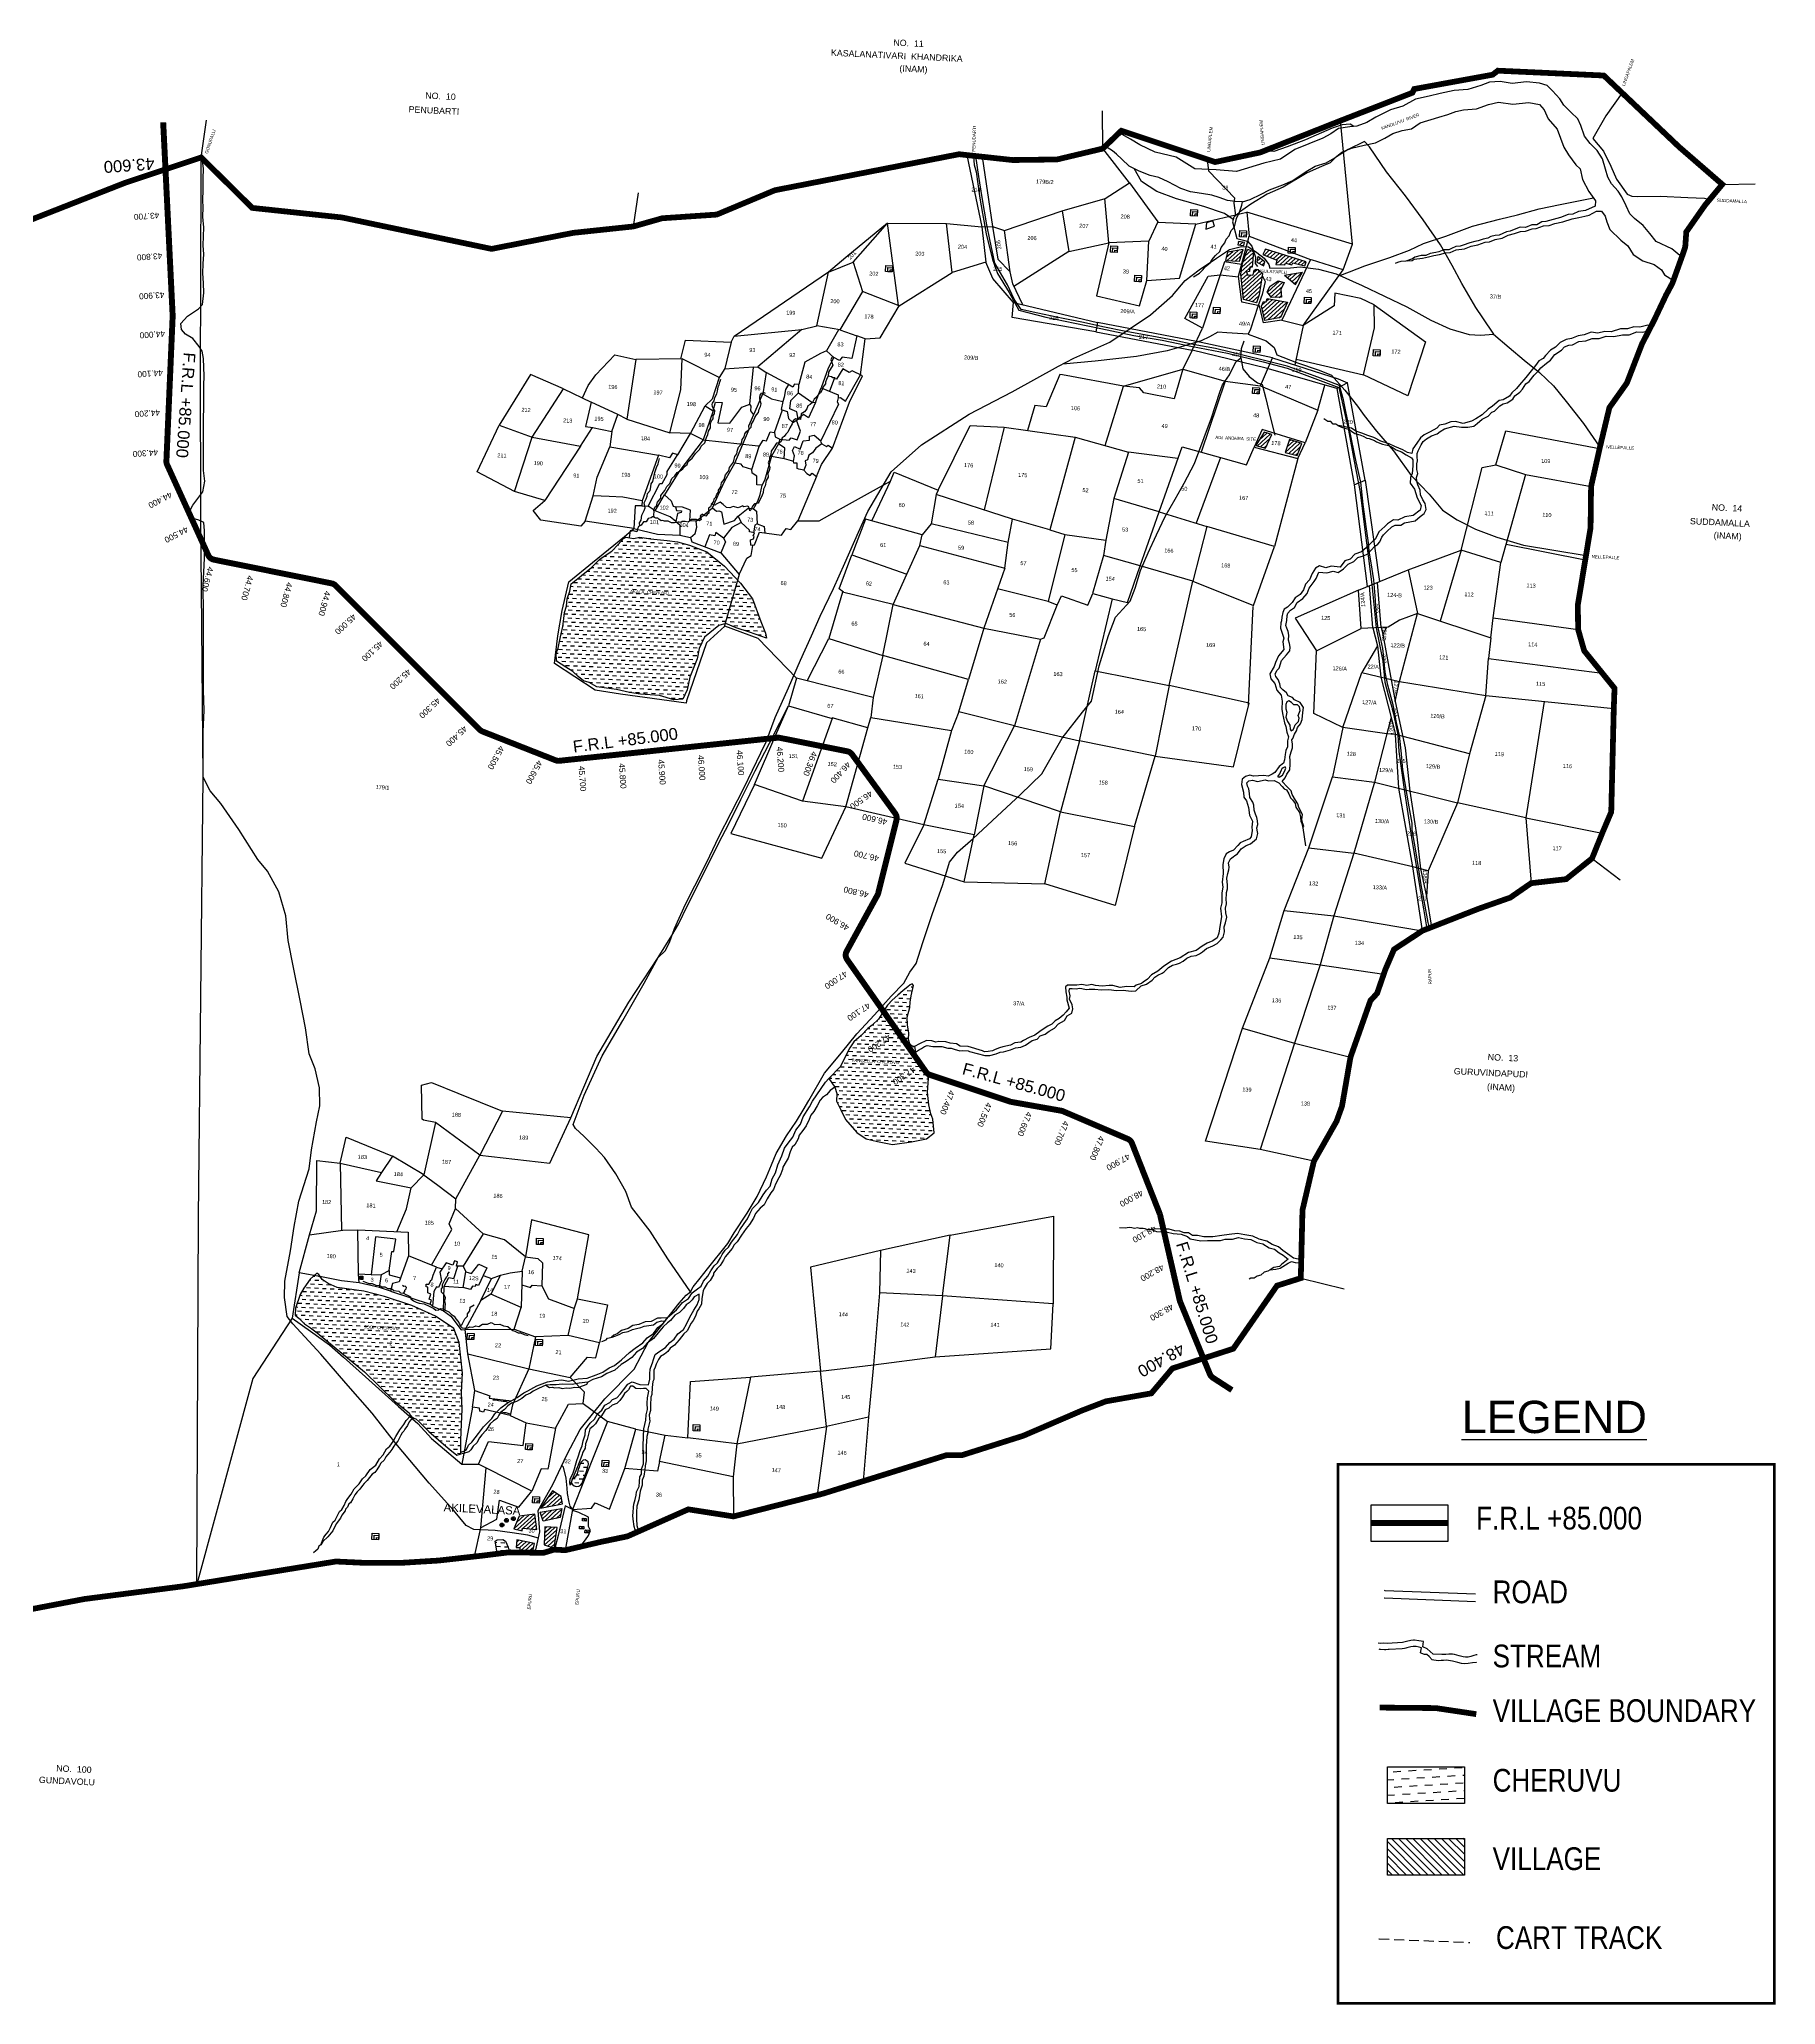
# Model space of a CAD drawing. Header units: inches. Extents: x 331863 to 341720, y 1578080 to 1585042.
# Drawn here: x 337222 to 341605, y 1579299 to 1584258 of the extents above; entities that cross this region are included whole.
import ezdxf
from ezdxf.enums import TextEntityAlignment as Align

# ---------------------------------------------------------------- set-up
doc = ezdxf.new("R2010")
doc.units = ezdxf.units.IN
doc.header["$MEASUREMENT"] = 0
for name, pattern in [('ACAD_ISO02W100', [15, 12, -3]), ('ACAD_ISO03W100', [30, 12, -18]), ('ACAD_ISO07W100', [3, 0, -3]), ('BORDER', [1.75, 0.5, -0.25, 0.5, -0.25, 0, -0.25]), ('DASHED', [0.75, 0.5, -0.25])]:
    doc.linetypes.add(name, pattern=pattern)
for name, color, linetype in [('BLOCK', 7, 'Continuous'), ('CARTTRACK', 30, 'ACAD_ISO02W100'), ('FRAME 025', 7, 'Continuous'), ('NALA', 4, 'Continuous'), ('ROUND WELL', 5, 'Continuous'), ('SQUAREWELL', 5, 'Continuous'), ('STREAM', 4, 'Continuous'), ('SURVEY_BND', 7, 'Continuous'), ('SURVEY_NO', 7, 'Continuous'), ('TABLE', 7, 'Continuous'), ('Tank', 17, 'Continuous'), ('TEXT', 7, 'Continuous'), ('TITLEBLOCK', 7, 'Continuous'), ('VILLAGE_AREA', 1, 'Continuous'), ('WATER_BODY', 4, 'Continuous')]:
    doc.layers.add(name, color=color, linetype=linetype)
for name, color, linetype, lineweight in [('FOOTPATH', 150, 'ACAD_ISO07W100', 30), ('ROAD', 1, 'Continuous', 25), ('VILL_BOUNDARY', 6, 'BORDER', 30)]:
    doc.layers.add(name, color=color, linetype=linetype, lineweight=lineweight)
doc.styles.add('A', font='arial.ttf')
doc.styles.add('ARIALN', font='ARIALN.TTF')
doc.styles.get("Standard").update_dxf_attribs({"font": 'arial.ttf'})
pattern_1 = [(177.32152, (333092.934, 1582572.598), (-10.450213, -9.516138), [9.994094, -9.994094])]
pattern_2 = [(222.32152, (333092.934, 1582572.598), (5.0466945, -5.5420625), [])]

msp = doc.modelspace()

# ---------------------------------------------------------------- hatches: boundary and pattern name
at = {"layer": 'Tank'}
h = msp.add_hatch(dxfattribs=at)
h.set_pattern_fill('DASH', color=4, scale=155.195912, angle=3.5405, style=0)
h.set_pattern_definition([(3.5405362, (-3664206.336, -14690959.922), (18.164452831, 20.56047188), [19.399489047, -19.399489047])])
h.paths.add_polyline_path([(340819, 1579806.3), (340819, 1579899), (340625.1, 1579899), (340625.1, 1579806.3)])
at = {"layer": 'VILLAGE_AREA', "linetype": 'ByBlock'}
h = msp.add_hatch(dxfattribs=at)
h.set_pattern_fill('ANSI31', color=256, scale=59.964567, angle=177.3215, style=0)
h.set_pattern_definition(pattern_2)
h.paths.add_polyline_path([(340332.6, 1583260.6), (340313.3, 1583266.7), (340292.7, 1583232.7), (340316.7, 1583226.1)])
h.paths.add_polyline_path([(340408.7, 1583238.2), (340377.4, 1583248), (340367, 1583215.2), (340397.1, 1583207.5)])
h.paths.add_polyline_path([(340372.2, 1583594.6), (340321.4, 1583603.7), (340318.5, 1583595.8), (340311.6, 1583596.1), (340307.1, 1583585), (340315.4, 1583548.8), (340354.8, 1583556)])
h.paths.add_polyline_path([(340356, 1583626.4), (340364.2, 1583644.2), (340349.3, 1583648.6), (340328.4, 1583635.2), (340321.3, 1583620.5), (340331.8, 1583606.6), (340357.8, 1583607)])
h.paths.add_polyline_path([(340410.6, 1583670.8), (340365.1, 1583663.2), (340393.1, 1583639.6)])
h.paths.add_polyline_path([(340317.2, 1583728.8), (340310.3, 1583715), (340345.6, 1583700.6), (340343.4, 1583690.2), (340365.8, 1583689.1), (340367.8, 1583693), (340383.6, 1583688.8), (340386.3, 1583693.7), (340416.2, 1583686.8), (340419.6, 1583696.4)])
h.paths.add_polyline_path([(340263.8, 1583745.4), (340248.5, 1583748), (340247.6, 1583739.1), (340262.5, 1583737.8)])
h.paths.add_polyline_path([(340260.7, 1583727.6), (340220.9, 1583720.6), (340216.3, 1583700.1), (340251.7, 1583698.3)])
h = msp.add_hatch(dxfattribs=at)
h.set_pattern_fill('ANSI31', color=256, scale=59.964567, angle=177.3215, style=0)
h.set_pattern_definition(pattern_2)
h.paths.add_polyline_path([(340309.4, 1583667.3), (340298.3, 1583676.8), (340293.5, 1583678), (340288.2, 1583675.3), (340285.5, 1583664), (340272.6, 1583663.1), (340269.1, 1583670.6), (340276.6, 1583672.4), (340277.1, 1583683), (340283.5, 1583682.7), (340287.1, 1583722.4), (340271.6, 1583728.2), (340257.8, 1583690.1), (340254.4, 1583665.6), (340261.8, 1583601.1), (340293.9, 1583592.9), (340301.2, 1583613.4)])
h = msp.add_hatch(dxfattribs=at)
h.set_pattern_fill('ANSI31', color=256, scale=59.964567, angle=177.3215, style=0)
h.set_pattern_definition(pattern_2)
h.paths.add_polyline_path([(340313, 1583686.7), (340315.5, 1583696.2), (340297.9, 1583710), (340294.8, 1583695.5)])
h = msp.add_hatch(dxfattribs=at)
h.set_pattern_fill('ANSI31', color=256, scale=59.964567, angle=177.3215, style=0)
h.set_pattern_definition(pattern_2)
h.paths.add_polyline_path([(338529.3, 1580503.2), (338498.2, 1580504.8), (338496.6, 1580459.2), (338521.7, 1580450.4)])
h.paths.add_polyline_path([(338473.2, 1580536.8), (338433.3, 1580531.5), (338419.8, 1580499.6), (338440.8, 1580494.7), (338441.9, 1580501.1), (338478.2, 1580497.4)])
h.paths.add_polyline_path([(338472.2, 1580462.5), (338427.3, 1580471.6), (338425.9, 1580452.3), (338435, 1580452.7), (338435.4, 1580443.9), (338468.4, 1580443.6)])
h.paths.add_polyline_path([(338541.4, 1580550.6), (338486.2, 1580541.7), (338494.3, 1580519), (338537.2, 1580528)])
h.paths.add_polyline_path([(338539.5, 1580581.1), (338517.9, 1580595.5), (338487.6, 1580551.5), (338543.1, 1580562.1)])
at = {"layer": 'VILLAGE_AREA'}
h = msp.add_hatch(dxfattribs=at)
h.set_pattern_fill('ANSI31', color=256, scale=102.119787, angle=89.8223, style=0)
h.set_pattern_definition([(134.8222507, (-147470.233, -712784.247), (-9.05415779, -8.998153735), [])])
h.paths.add_polyline_path([(340625.1, 1579718.3), (340625.1, 1579625.6), (340819, 1579625.6), (340819, 1579718.3)])
at = {"layer": 'WATER_BODY', "linetype": 'ByBlock'}
h = msp.add_hatch(dxfattribs=at)
h.set_pattern_fill('DASH', color=256, scale=79.952756, angle=177.3215, style=0)
h.set_pattern_definition(pattern_1)
h.paths.add_polyline_path([(338875.6, 1582678.2), (338882.9, 1582694.6), (338887.8, 1582721), (338901.2, 1582749.8), (338937.1, 1582779.1), (338953.3, 1582783.5), (338984.9, 1582893.1), (338952, 1582928.5), (338907, 1582964.6), (338863.1, 1582981.5), (338832.7, 1582990.2), (338807.2, 1582993.3), (338765, 1582997.7), (338737.7, 1583002.2), (338722.3, 1582998.4), (338703.6, 1583001.6), (338697.1, 1582998), (338683.3, 1582983.1), (338667.6, 1582966.8), (338638.1, 1582946.8), (338616.2, 1582925.2), (338589.7, 1582904.3), (338564.9, 1582883.8), (338561.2, 1582865.6), (338554.6, 1582846.3), (338552.9, 1582827.8), (338547.5, 1582811.5), (338545.9, 1582796.9), (338544, 1582776.7), (338539.7, 1582757.6), (338535.3, 1582738.1), (338531.9, 1582721.9), (338527.1, 1582709.4), (338527.8, 1582688.5), (338551.1, 1582673.8), (338569, 1582663), (338582.7, 1582650), (338596.1, 1582639.2), (338609.8, 1582635.1), (338629.6, 1582624), (338653.5, 1582620.7), (338679.5, 1582617.4), (338712.3, 1582609.6), (338739.8, 1582605.3), (338788, 1582601.9), (338823.7, 1582591), (338846.4, 1582592.9), (338857.5, 1582616.3), (338864.6, 1582648.7)])
h.paths.add_polyline_path([(339022.3, 1582846.4), (338991.7, 1582885.8), (338984.9, 1582893.1), (338953.3, 1582783.5), (338955.2, 1582784), (338981.5, 1582772.9), (339015.1, 1582761.9), (339058.1, 1582747.3), (339054.9, 1582759.9), (339043.4, 1582789.2)])
h = msp.add_hatch(dxfattribs=at)
h.set_pattern_fill('DASH', color=256, scale=79.952756, angle=177.3215, style=0)
h.set_pattern_definition(pattern_1)
h.paths.add_polyline_path([(339461.1, 1581652.9), (339438.7, 1581690.9), (339434, 1581702.3), (339431.4, 1581716.7), (339426.6, 1581716.9), (339419.5, 1581723.5), (339416.3, 1581734.4), (339417, 1581749.9), (339413.3, 1581771.4), (339412.5, 1581790.9), (339419.5, 1581815), (339420.1, 1581828.1), (339422.4, 1581844.7), (339429, 1581870.7), (339425.3, 1581875), (339420.3, 1581872.1), (339414.1, 1581866.9), (339402.5, 1581858), (339389.3, 1581846.3), (339374.6, 1581833.1), (339363.2, 1581820.5), (339352.7, 1581805.3), (339340.3, 1581785.5), (339324.6, 1581770), (339313.8, 1581761.6), (339296.3, 1581744.2), (339278.4, 1581728.4), (339267.7, 1581713.5), (339256.2, 1581690.7), (339244.5, 1581665.9), (339214.9, 1581636.2), (339230.4, 1581614.3), (339235.1, 1581598.3), (339234.2, 1581578.6), (339245.4, 1581556.4), (339257, 1581532.7), (339285.6, 1581499.9), (339309.2, 1581483.6), (339338, 1581476.5), (339375.3, 1581469.6), (339423.9, 1581475.7), (339461.3, 1581483.3), (339481, 1581498.3), (339477.5, 1581533.4), (339472.7, 1581546.8), (339467.3, 1581569.3), (339464.1, 1581600.9), (339466.8, 1581635.8)])
h = msp.add_hatch(dxfattribs=at)
h.set_pattern_fill('DASH', color=256, scale=79.952756, angle=177.3215, style=0)
h.set_pattern_definition(pattern_1)
h.paths.add_polyline_path([(338290.3, 1580892.4), (338282.1, 1580969.3), (338268.5, 1581005), (338222.5, 1581036.3), (338162.8, 1581063.1), (338093.4, 1581086), (338041.2, 1581099.4), (337974.3, 1581108.4), (337951.5, 1581118.6), (337936.4, 1581128.9), (337931.9, 1581135.4), (337915.6, 1581138.5), (337906, 1581129.7), (337890.1, 1581106.6), (337880.6, 1581090.5), (337869, 1581055.9), (337868.2, 1581039), (337878.1, 1581030.2), (337892.1, 1581016.5), (337906.6, 1581006.7), (337923.4, 1580993.6), (338043.5, 1580895.5), (338119, 1580821.8), (338156.2, 1580792.3), (338158.9, 1580784.2), (338167.3, 1580778.7), (338172.8, 1580777.2), (338180.4, 1580770.6), (338205.7, 1580745), (338253.9, 1580702.6), (338276.5, 1580684.9), (338285, 1580687.6), (338285.3, 1580688.2), (338286, 1580692.9), (338286.6, 1580724.4), (338288.2, 1580763.3), (338290, 1580801), (338288, 1580843.5)])
h = msp.add_hatch(dxfattribs=at)
h.set_pattern_fill('DASH', color=256, scale=79.952756, angle=177.3215, style=0)
h.set_pattern_definition(pattern_1)
h.paths.add_polyline_path([(338602.6, 1580641.4), (338605.8, 1580652.5), (338608.7, 1580662.3), (338607.7, 1580668.6), (338600.1, 1580673.5), (338595.3, 1580672.7), (338589.9, 1580667.3), (338586.4, 1580661.4), (338584.7, 1580655.1), (338582.1, 1580649.2), (338579.5, 1580638.3), (338574.7, 1580630), (338567.6, 1580624.5), (338564.4, 1580616), (338567.2, 1580611.9), (338572.2, 1580608.1), (338577.6, 1580606), (338583.8, 1580607.2), (338589.1, 1580610.7), (338592.3, 1580614.8), (338594.7, 1580622.2), (338598.6, 1580630.5)])
h = msp.add_hatch(dxfattribs=at)
h.set_pattern_fill('DASH', color=256, scale=79.952756, angle=177.3215, style=0)
h.set_pattern_definition(pattern_1)
h.paths.add_polyline_path([(338376.1, 1580449.3), (338378.2, 1580436.5), (338405.3, 1580439.9), (338394.7, 1580471.3), (338392.2, 1580472.8), (338378.2, 1580471.5), (338373.2, 1580468.7)])
h.paths.add_polyline_path([(338405.4, 1580453.3), (338398.7, 1580468.7), (338394.7, 1580471.3), (338405.3, 1580439.9), (338407, 1580440.1), (338409.5, 1580440.1)])

# ---------------------------------------------------------------- linework, layer by layer
at = {"layer": 'BLOCK', "color": 1, "const_width": 15}
msp.add_lwpolyline([(340232.3, 1580849.6), (340184.3, 1580880.6, -0.15318), (340176.6, 1580889.8), (340101.6, 1581072.5, -0.041045), (340100.6, 1581075.6), (340051.3, 1581290.5, 0.037401), (340050.5, 1581293.4), (339980.1, 1581472.2, 0.200527), (339969.3, 1581483.3), (339806.1, 1581553.1, 0.057333), (339801.7, 1581554.4), (339675.4, 1581576.7, -0.036676), (339672.6, 1581577.5), (339470.3, 1581644.9, -0.160546), (339460.2, 1581652.4), (339261.2, 1581935.8, -0.285904), (339260, 1581956.9), (339337.8, 1582098.7, 0.064245), (339339.6, 1582103.5), (339385.7, 1582287.9, 0.222464), (339382.5, 1582304.6), (339273.6, 1582453.7, 0.188135), (339261.3, 1582461.5), (339091, 1582495.4, 0.075562), (339085, 1582495.7), (338534.9, 1582437.5, -0.120701), (338525.4, 1582438.8), (338340.9, 1582511.5, -0.102927), (338334.1, 1582515.9), (337970.3, 1582879.7, 0.147755), (337960.1, 1582885.2), (337663, 1582945, -0.24089), (337648.8, 1582956.3), (337545, 1583184.6, -0.117975), (337543.2, 1583193.8), (337559, 1583559.1, 0.023), (337559, 1583560.9), (337535.1, 1584048.5)], format="xyb", dxfattribs=at)
msp.add_lwpolyline([(340777.4, 1580514.1), (340583.5, 1580514.1)], dxfattribs=at)
at = {"layer": 'BLOCK', "color": 2}
for p in [(337536.8, 1584014.7), (337541.6, 1583914.8), (337546.5, 1583815), (337551.4, 1583715.1), (337556.3, 1583615.2), (337557.1, 1583515.3), (337552.8, 1583415.4), (337548.5, 1583315.5), (337544.1, 1583215.6), (337573.4, 1583122), (337614.8, 1583031), (337662.1, 1582945.2), (337760.1, 1582925.4), (337858.2, 1582905.7), (337956.2, 1582886), (338029.9, 1582820.1), (338100.6, 1582749.4), (338171.3, 1582678.7), (338242, 1582608), (338312.7, 1582537.3), (338398.2, 1582488.9), (338787.1, 1582464.2), (338886.6, 1582474.7), (338986, 1582485.2), (339085.5, 1582495.7), (339183.6, 1582477), (338491.3, 1582452.2), (338588.2, 1582443.2), (338687.7, 1582453.7), (339277.1, 1582448.9), (339336, 1582368.2), (339384.8, 1582284.3), (339360.6, 1582187.3), (339333.7, 1582091.3), (339285.6, 1582003.6), (339275.2, 1581915.8), (339332.7, 1581833.9), (339390.2, 1581752.1), (339447.7, 1581670.3), (339532.3, 1581624.2), (339627.2, 1581592.6), (339723.9, 1581568.2), (339821.1, 1581546.7), (339913.1, 1581507.3), (339988.5, 1581450.8), (340025.1, 1581357.8), (340057.6, 1581263.4), (340079.9, 1581165.9), (340103.2, 1581068.7), (340141.1, 1580976.2), (340180.1, 1580884.2)]:
    msp.add_point(p, dxfattribs=at)
at = {"layer": 'CARTTRACK', "linetype": 'ByBlock'}
for points in [[(340567.2, 1584000), (340525.8, 1583979.8), (340494, 1583960.2), (340480.2, 1583946.5), (340458.5, 1583937.1), (340422.5, 1583920.8), (340361.7, 1583884.7), (340320.9, 1583867.3), (340280.1, 1583842.3), (340251.8, 1583822), (340236.7, 1583809.3), (340233.8, 1583797.5), (340244.9, 1583755.8), (340271.9, 1583749), (340282.6, 1583736.2), (340291.5, 1583708.7), (340290.8, 1583692.4), (340297, 1583684.7)], [(340540.3, 1584038.4), (340531.1, 1584044.3), (340510.6, 1584042), (340485.4, 1584033.7), (340418.1, 1584004.1), (340371.6, 1583987.1), (340338.2, 1583975.3), (340313.6, 1583976.5)], [(340893, 1583514), (340865.3, 1583554.9), (340847.9, 1583581.6), (340812.8, 1583642.2), (340788.5, 1583687.2), (340759, 1583739.5), (340715, 1583802.5), (340670.4, 1583863.4), (340622.6, 1583923.9), (340579.2, 1583986.4), (340567.2, 1584000)], [(338481.9, 1580476), (338455.6, 1580483.1), (338415.5, 1580489.4), (338373, 1580495.5), (338319.5, 1580498), (338299.4, 1580508), (338268.1, 1580546.8), (338206.4, 1580615), (338121.9, 1580714.6), (338062.8, 1580791.1), (337995.9, 1580867.1), (337933, 1580940.1), (337861.9, 1581016.6), (337847.8, 1581034.9), (337841.5, 1581083), (337842.3, 1581124.7), (337856.3, 1581201.3), (337865.3, 1581262.6), (337877.6, 1581326.2), (337903.1, 1581407.5), (337909.8, 1581456.2), (337922.3, 1581526.4), (337930.6, 1581566.6), (337929.3, 1581612.3), (337918.3, 1581660.2), (337903.9, 1581697.9), (337894.6, 1581763.5), (337880.5, 1581832.4), (337864.1, 1581916.1), (337850.2, 1581983.8), (337844.6, 1582046.6), (337827.1, 1582106.5), (337798.4, 1582159.1), (337774.1, 1582188.8), (337726.2, 1582263.7), (337680.2, 1582329.3), (337653.7, 1582361.5), (337636, 1582396.1), (337636.3, 1582459.7), (337636.1, 1582511.4), (337638.5, 1582564), (337636.8, 1582615.3), (337636.8, 1582694.1), (337636.5, 1582743.9), (337636.5, 1582811.5), (337636.2, 1582879.3), (337639.5, 1582948.9), (337639.5, 1583018), (337637.7, 1583038.5), (337624.7, 1583045.1), (337608.5, 1583050), (337599.7, 1583063.2), (337609.6, 1583082.4), (337635.4, 1583116.3), (337640.6, 1583143.5), (337637.1, 1583170.1), (337636.9, 1583214.2), (337637.1, 1583257.3), (337637, 1583292.2), (337637.8, 1583337.9), (337637.3, 1583385.4), (337638.3, 1583407.9), (337637, 1583452.6), (337633.8, 1583471.5), (337626, 1583483.3), (337610.1, 1583503), (337591, 1583514.2), (337581.3, 1583525.8), (337580, 1583540.8), (337596.6, 1583559.1), (337624.2, 1583577.8), (337634.4, 1583589), (337637.9, 1583618.6), (337636.8, 1583643.1), (337635.1, 1583668), (337636.2, 1583691.3), (337637.3, 1583715.5), (337635.6, 1583737.4), (337636.7, 1583761.1), (337637.8, 1583783.2), (337635.1, 1583809.8), (337636.2, 1583834.3), (337634.8, 1583851.7), (337636.1, 1583879.1), (337635.7, 1583906.1), (337636.9, 1583931.8), (337633.5, 1583957.6)], [(340235.2, 1583803.4), (340213.4, 1583818.5), (340161.3, 1583836), (340092.1, 1583855.7), (340042.6, 1583874), (340004, 1583899.1), (339985.6, 1583931.8)], [(338473.6, 1580439.2), (338485.4, 1580491.8), (338481.3, 1580545.6), (338518.4, 1580611.3), (338554.9, 1580687.8), (338587.2, 1580750), (338649.4, 1580827.5), (338723.8, 1580902), (338759.4, 1580969.7), (338837.3, 1581068.7), (338855.3, 1581088.8), (338866.2, 1581097.3), (338808.4, 1581181.1), (338763.7, 1581250.4), (338717.1, 1581310.7), (338702.3, 1581350.7), (338677.8, 1581394.9), (338648.8, 1581436.3), (338627.1, 1581459.6), (338597, 1581490.5), (338575.7, 1581509.8), (338569.8, 1581520), (338597.4, 1581594.1), (338643.1, 1581692.7), (338695.4, 1581782.1), (338749, 1581876.5), (338784.7, 1581941.4), (338801.8, 1581957.7), (338813, 1581978.7), (338825.1, 1582014.3), (338853.5, 1582075.8), (338877, 1582122), (338907.5, 1582181.5), (338937.3, 1582245.4), (338968.7, 1582306.1), (339001.3, 1582370.4), (339043.2, 1582457.8), (339056.6, 1582485.4), (339079.5, 1582546.6), (339113, 1582621.6), (339143.2, 1582691.3), (339171.2, 1582752.6), (339193.5, 1582802.6), (339226.4, 1582872), (339255, 1582936.5), (339289.5, 1583014.6), (339313.5, 1583066.5), (339371.9, 1583166.7), (339449.2, 1583234.9), (339568.9, 1583312.3), (339677.7, 1583368.2), (339794.6, 1583433.2), (339833.5, 1583453.3), (339924.2, 1583493.7), (340027, 1583562.8), (340082.5, 1583611.9), (340114.4, 1583649.3), (340149.8, 1583676.7), (340193.4, 1583706), (340225.9, 1583727.8), (340256.1, 1583735.4), (340274.5, 1583734.5), (340294.9, 1583720.3), (340313.6, 1583705.9), (340325.2, 1583689.7), (340328.1, 1583680.8), (340380.4, 1583681.6), (340404.3, 1583683.8), (340450.5, 1583677.8), (340495, 1583665.9), (340561.2, 1583637.2), (340674, 1583583.1), (340734.1, 1583549.7), (340781.9, 1583527.3), (340831.3, 1583513.3), (340859.4, 1583511.9), (340892.7, 1583514.3), (340931.8, 1583480.4), (340970.2, 1583448.6), (341008.9, 1583417), (341043.9, 1583383.4), (341075.8, 1583343.9), (341119.8, 1583288.2), (341161, 1583228.8)], [(340308.6, 1583661.7), (340315.9, 1583647.2), (340309, 1583614.5), (340298, 1583583.9), (340279, 1583526.8), (340273.6, 1583513.7), (340219.6, 1583517.6), (340196.5, 1583518.7), (340175.4, 1583507.7), (340154.9, 1583497.6), (340110.2, 1583483.8), (340069, 1583471.9), (339991.8, 1583458), (339887.3, 1583446), (339805.2, 1583438.6)], [(340273.6, 1583513.7), (340318.4, 1583497), (340339.3, 1583480.8), (340345.5, 1583462.3), (340395.6, 1583442.3), (340452.3, 1583423.3), (340483.2, 1583410.6), (340517.6, 1583372.9), (340548.9, 1583332.6), (340566.3, 1583309.1), (340597.3, 1583269.5), (340639.9, 1583219.8), (340684.8, 1583157.1), (340729.7, 1583110.6), (340764, 1583070.2), (340801, 1583045.8), (340847.1, 1583022.3), (340901.2, 1583002.1), (340968.1, 1582981.8), (341044.5, 1582968.9), (341125.9, 1582955.5)]]:
    msp.add_lwpolyline(points, dxfattribs=at)
at = {"layer": 'FOOTPATH', "linetype": 'ByBlock'}
for points in [[(341217.1, 1584122.8), (341176.3, 1584065.3), (341143.3, 1584007.6), (341170, 1583975.5), (341188.4, 1583937.8), (341202.9, 1583905.1), (341229.7, 1583867.1), (341241.3, 1583862.2), (341255.4, 1583861.5), (341313.4, 1583862.2), (341383, 1583859), (341425.2, 1583857), (341436.2, 1583854.6), (341438.2, 1583854.1)], [(340242.5, 1583814.2), (340238, 1583845), (340239.7, 1583856.8), (340174.2, 1583925.7), (340170.9, 1583954.8)], [(340504.7, 1583661.7), (340529, 1583671.4), (340568, 1583686.3), (340630.4, 1583707.5), (340680.2, 1583726), (340715.8, 1583742.7), (340772, 1583761.7), (340839.1, 1583786.4), (340907.5, 1583804.6), (340953.2, 1583815.2), (341007.3, 1583830.6), (341060.6, 1583841.3), (341144.4, 1583858.3)], [(338866.2, 1581097.3), (338872.4, 1581109.9), (338890.5, 1581131.7), (338909.2, 1581155.5), (338960.4, 1581219.4), (338975.8, 1581246.4), (339008.9, 1581295.7), (339034.1, 1581337.8), (339058, 1581387.3), (339070.3, 1581417.8), (339082.2, 1581446.8), (339108.1, 1581491.4), (339133, 1581528.1), (339150.1, 1581555.9), (339164.6, 1581580.5), (339204.1, 1581649.6), (339246.6, 1581700.5), (339285.9, 1581748.8), (339330.3, 1581796.7), (339372.4, 1581843.3), (339404.2, 1581876.1), (339419.7, 1581904.3), (339435.3, 1581926.1), (339452.5, 1581978.6), (339475.9, 1582049.3), (339502.3, 1582125.1), (339519.7, 1582182.1), (339539.7, 1582207.3), (339579.3, 1582241.8), (339639.8, 1582298), (339698.6, 1582352.1), (339752.9, 1582404.5), (339803.5, 1582494.4), (339855.4, 1582559.8), (339877.8, 1582588), (339897.4, 1582677.2), (339921.1, 1582754), (339938.3, 1582800.1), (339975.8, 1582840.7), (339988.1, 1582873.5), (340001.9, 1582917.8), (340021.3, 1582962.6), (340041.7, 1583008), (340064.1, 1583054.1), (340089.4, 1583097.8), (340112, 1583137.8), (340138, 1583187.6), (340162, 1583253.7), (340180.9, 1583302.8), (340202, 1583368), (340208.4, 1583386), (340226.5, 1583411.1), (340242.3, 1583444.1), (340255.1, 1583454.4), (340260.1, 1583426.7), (340276.1, 1583407.5), (340296.9, 1583391.5), (340309, 1583386.8), (340317.8, 1583352.1), (340328.4, 1583305.8), (340340.2, 1583259.5)], [(340255.1, 1583454.4), (340256.2, 1583478.1), (340262.8, 1583497.2)], [(338587.7, 1580454.3), (338600.8, 1580471.5), (338608.7, 1580482.8), (338613.6, 1580495.1), (338608.2, 1580505.1), (338608.2, 1580528.5), (338584.4, 1580540.6), (338571.5, 1580544.6), (338562.5, 1580556.7), (338559.8, 1580566.4), (338555.3, 1580588.7), (338554.7, 1580602.1), (338551.8, 1580627.1), (338545.8, 1580654.7), (338541.1, 1580658.9)]]:
    msp.add_lwpolyline(points, dxfattribs=at)
at = {"layer": 'FRAME 025', "lineweight": -3, "const_width": 6.7}
msp.add_lwpolyline([(340499.8, 1580662.2), (341601.3, 1580662.2), (341601.3, 1579302), (340499.8, 1579302)], close=True, dxfattribs=at)
at = {"layer": 'FRAME 025', "lineweight": -3}
for points in [[(340583.5, 1580560.4), (340777.4, 1580560.4), (340777.4, 1580467.7), (340583.5, 1580467.7)], [(340625.1, 1579899), (340819, 1579899), (340819, 1579806.3), (340625.1, 1579806.3)]]:
    msp.add_lwpolyline(points, close=True, dxfattribs=at)
at = {"layer": 'NALA', "linetype": 'ByBlock'}
for points in [[(341367.7, 1583708.7), (341342.3, 1583729.6), (341303, 1583748), (341287.1, 1583768.2), (341270.3, 1583788.4), (341247.9, 1583806.3), (341236.6, 1583818.1), (341227.3, 1583838), (341216.6, 1583860.2), (341206.9, 1583875.2), (341190.2, 1583893.3), (341180.8, 1583910.4), (341175.3, 1583930.8), (341167.5, 1583956.8), (341154.3, 1583977.1), (341136.8, 1583995.5), (341122.1, 1584013.9), (341112.7, 1584040.9), (341105.3, 1584057), (341087.2, 1584074.6), (341069.9, 1584091.7), (341060.2, 1584108.2), (341041.5, 1584128), (341027.5, 1584141.3), (341008.7, 1584147.6), (340975.8, 1584150.8), (340939.2, 1584146.8), (340909, 1584151.8), (340882.5, 1584150.2), (340860.3, 1584141.1), (340827.4, 1584131.3), (340793.2, 1584129.1), (340758.2, 1584121.4), (340729.8, 1584114.6), (340695.9, 1584107.4), (340663.8, 1584089.5), (340632.1, 1584079.7), (340595.2, 1584061.2), (340572.4, 1584048.2), (340547.4, 1584039.3), (340530, 1584037.1), (340501.4, 1584032.6), (340481.7, 1584019.4), (340461.5, 1584008.3), (340426.7, 1583994.7), (340390.8, 1583979.7), (340354.6, 1583955.7), (340312.5, 1583945.5), (340243.7, 1583924.4), (340192.6, 1583929.1), (340138.3, 1583931.2), (340091.6, 1583960.6), (340038.8, 1583973.6), (339999.7, 1583991.6), (339976.4, 1584006.4), (339948.1, 1584022.4)], [(340258.8, 1583848.3), (340278, 1583853.5), (340306.5, 1583867.1), (340327.4, 1583878.5), (340360.4, 1583890.8), (340385.8, 1583901.8), (340419.8, 1583924.7), (340442.2, 1583937.6), (340469.8, 1583946.4), (340492.2, 1583958.6), (340509.3, 1583973.6), (340534.3, 1583983), (340565.9, 1583990.8), (340594.7, 1583996.8), (340617.9, 1584008.3), (340638.4, 1584020.3), (340662.1, 1584027.8), (340685.1, 1584032.5), (340707.3, 1584047.6), (340754.2, 1584061.6), (340777.3, 1584068.2), (340797.2, 1584076.2), (340816.7, 1584079.7), (340849.8, 1584082.6), (340879.7, 1584093.5), (340905.2, 1584099.2), (340940.8, 1584094), (340981.7, 1584098.3), (341008.3, 1584093.4), (341019.9, 1584080.3), (341030.5, 1584057.3), (341053, 1584031.3), (341069.7, 1583986), (341081.4, 1583966.4), (341100.5, 1583941.4), (341111, 1583931.3), (341117.2, 1583904.7), (341132.8, 1583873.7), (341150.1, 1583850.7), (341149.3, 1583836.8), (341125, 1583826.2), (341106.6, 1583823.4), (341092.7, 1583817.2), (341080.7, 1583815.8), (341061.6, 1583808.6), (341042.6, 1583803.7), (341024.6, 1583798.2), (341014.6, 1583797.4), (341001.4, 1583789.7), (340988.9, 1583790.3), (340973.6, 1583783.1), (340959.6, 1583783.8), (340944.7, 1583778), (340934.8, 1583774), (340925.3, 1583772.6), (340906.5, 1583764.2), (340896.6, 1583763), (340886.1, 1583760.1), (340878.3, 1583756.5), (340866.5, 1583753.9), (340853.5, 1583749.8), (340845.7, 1583747.7), (340832.9, 1583744.5), (340815.8, 1583738.9), (340808.5, 1583735.8), (340797, 1583734.9), (340786.7, 1583730), (340779.3, 1583726.7), (340767.3, 1583727.2), (340754.5, 1583722), (340747.3, 1583720.2), (340733, 1583717.5), (340721.5, 1583712.5), (340709.7, 1583712.4), (340693.9, 1583708.2), (340687.9, 1583704), (340671.4, 1583698.4), (340658.3, 1583697), (340650, 1583694.7), (340644.4, 1583692.6)], [(340135.3, 1583658.3), (340150.4, 1583667.9), (340159.9, 1583677.4), (340164.9, 1583683.7), (340177.5, 1583693.8), (340181.5, 1583701.7), (340191.2, 1583712.5), (340201.5, 1583722.4), (340204.9, 1583732.8), (340214.7, 1583744.3), (340218.1, 1583753.9), (340225.3, 1583762.2), (340230.2, 1583775.5), (340239, 1583785.2), (340243.7, 1583805.8), (340251.8, 1583822), (340257.1, 1583839.8), (340258.8, 1583848.3), (340240.1, 1583849), (340221.5, 1583851), (340199.8, 1583858.9), (340181.6, 1583864.7), (340155.2, 1583869.2), (340128, 1583873.6), (340103.7, 1583881.2), (340071, 1583898.4), (340047.9, 1583909.1), (340025.6, 1583914.1), (339998.1, 1583925.3), (339973.2, 1583938.2), (339954.1, 1583955.8), (339940.8, 1583968.4), (339931.3, 1583976.6), (339917.6, 1583984.7), (339911.8, 1583987.5)], [(340674.3, 1583699.4), (340687.5, 1583700.1), (340692.6, 1583703.5), (340713.3, 1583705.6), (340728, 1583708.9), (340742.1, 1583712.2), (340755.9, 1583714.8), (340771.1, 1583719.6), (340783, 1583720.5), (340797.8, 1583726.9), (340819.1, 1583729), (340835.9, 1583736), (340853, 1583739.2), (340871, 1583746.1), (340882.2, 1583747.2), (340896.8, 1583753), (340914.7, 1583756.2), (340929.2, 1583764.1), (340945.2, 1583767.9), (340960.4, 1583772.8), (340973.5, 1583774.2), (340989.7, 1583779.6), (340999.8, 1583780.3), (341018.8, 1583787.5), (341032.5, 1583788.5), (341047.2, 1583793.6), (341067.5, 1583797.3), (341090.6, 1583805.4), (341107.4, 1583808.2), (341123.1, 1583811.8), (341133.8, 1583814.7), (341152, 1583824.7), (341164.6, 1583824.2), (341174, 1583811.5), (341178.2, 1583797.5), (341185.8, 1583777.9), (341213.4, 1583751.2), (341231.6, 1583736.9), (341244.9, 1583715), (341269.5, 1583698.7), (341298.3, 1583689.6), (341316.4, 1583676.5), (341323.7, 1583663.5), (341346.5, 1583649.7)], [(340411.4, 1582268), (340413.7, 1582271.3), (340411.2, 1582279.5), (340408.4, 1582289.2), (340410.7, 1582301.9), (340401.1, 1582319.9), (340399, 1582329.2), (340392.5, 1582338.2), (340384.6, 1582352.3), (340381.6, 1582362.1), (340371.6, 1582371.5), (340358.9, 1582384.9), (340366.3, 1582394.2), (340370.7, 1582403.9), (340378.3, 1582414.6), (340379, 1582428.7), (340379.4, 1582437.8), (340378.8, 1582448.1), (340382.1, 1582460.1), (340384.8, 1582469.9), (340384.8, 1582479.1), (340383.8, 1582490.1), (340385.8, 1582494), (340390.1, 1582504.9), (340395.1, 1582512.8), (340397.4, 1582521.7), (340405.6, 1582530.7), (340409.2, 1582541.5), (340411.2, 1582559.2), (340413.2, 1582572.1), (340404.6, 1582585), (340389.9, 1582591), (340384.8, 1582596.9), (340374.1, 1582601.5), (340370, 1582609.1), (340360.4, 1582616.9), (340355.2, 1582622.5), (340352.9, 1582631.5), (340349.1, 1582642.3), (340343.4, 1582650.3), (340341.7, 1582656.9), (340346.6, 1582666.5), (340351.5, 1582671.5), (340354.5, 1582682), (340357.2, 1582690.5), (340370.1, 1582704.9), (340378.1, 1582715), (340379.2, 1582724.5), (340377.7, 1582733.3), (340375.3, 1582741.7), (340375.9, 1582754.3), (340373.9, 1582764.1), (340370.8, 1582772.1), (340368.7, 1582778.6), (340371.2, 1582791.3), (340371.8, 1582803.7), (340373, 1582809.9), (340380.2, 1582817.4), (340389.9, 1582823.9), (340397.3, 1582837.2), (340411, 1582847.3), (340422.3, 1582860), (340427.4, 1582873.4), (340439.9, 1582889.7), (340444.7, 1582897.3), (340451.9, 1582913.1), (340471.8, 1582912.2), (340487.9, 1582915.8), (340500.3, 1582912.6), (340513.7, 1582922.2), (340525.4, 1582933.4), (340539.8, 1582940.7), (340550.3, 1582950.1), (340564.3, 1582954.6), (340575.7, 1582959.9), (340584.8, 1582969.7), (340592.3, 1582978), (340600.2, 1582983.7), (340605.4, 1582990.2), (340610.4, 1583001.5), (340614.4, 1583007.9), (340623.6, 1583015.8), (340635.8, 1583027.5), (340644, 1583032), (340658.8, 1583032.1), (340667.9, 1583037.6), (340681.6, 1583040.1), (340695.1, 1583043.4), (340707.3, 1583053.6), (340717.4, 1583061.2), (340722.1, 1583071.8), (340720.3, 1583087.1), (340714.1, 1583095.8), (340708, 1583108.6), (340707.1, 1583120.3), (340701.2, 1583134.1), (340698.9, 1583142.7), (340698.5, 1583152.2), (340701.1, 1583162.2), (340698.9, 1583172.4), (340698.8, 1583178.7), (340699.1, 1583186.7), (340700.5, 1583194.7), (340699.8, 1583204.2), (340699.4, 1583212.9), (340701.9, 1583219.5), (340709.8, 1583234.4), (340715, 1583242.8), (340723, 1583249.5), (340735.6, 1583257.4), (340749.9, 1583262.8), (340757.7, 1583268.3), (340768.6, 1583275.1), (340793.2, 1583282.3), (340811.7, 1583279.2), (340827.9, 1583279.6), (340842.9, 1583281.9), (340851.1, 1583288.3), (340863.8, 1583299.5), (340878.7, 1583307.4), (340888.6, 1583317.3), (340894.7, 1583319.7), (340908, 1583333.2), (340917, 1583338.3), (340926.5, 1583341), (340940.9, 1583350.1), (340946.2, 1583358.2), (340959.2, 1583368), (340965.8, 1583375.5), (340973.8, 1583388.9), (340982.8, 1583394.6), (340995.2, 1583410.5), (341005.4, 1583420.6), (341012.1, 1583429), (341026.6, 1583441.1), (341036.1, 1583448.5), (341046.8, 1583462.8), (341064.1, 1583473.7), (341071.7, 1583482.2), (341082.4, 1583486.4), (341091.8, 1583487.3), (341108.2, 1583495.8), (341125.1, 1583497.3), (341141.1, 1583503.2), (341159.4, 1583503.1), (341176.8, 1583509.2), (341195.7, 1583508.4), (341218.1, 1583512.5), (341234.8, 1583512.7), (341254.2, 1583519.6), (341268.5, 1583518.9), (341285.6, 1583523.2)], [(341290.4, 1583534.6), (341282, 1583536.4), (341262, 1583531.5), (341246.9, 1583532.2), (341230.7, 1583527.3), (341213.1, 1583527.6), (341189.2, 1583520.2), (341173.1, 1583520.9), (341155.4, 1583516.6), (341139.3, 1583519.4), (341121.3, 1583512.2), (341105.7, 1583509.8), (341089.6, 1583502.9), (341075.7, 1583500.3), (341060.6, 1583492.9), (341048.8, 1583481.2), (341036.1, 1583474), (341023.9, 1583460.6), (341017.8, 1583453), (341007, 1583446.6), (340998.5, 1583435), (340990.8, 1583426.1), (340980.7, 1583413.3), (340974, 1583405.1), (340958.1, 1583386.3), (340950.7, 1583377), (340938.7, 1583365.9), (340932.4, 1583357.4), (340916.7, 1583348.5), (340906.8, 1583346.8), (340890.3, 1583332.6), (340879.2, 1583324.8), (340863.5, 1583310.7), (340847.6, 1583300.4), (340837.3, 1583294.3), (340816.1, 1583288.9), (340796.9, 1583293.8), (340784.7, 1583292.6), (340769.6, 1583287.1), (340755.8, 1583284.4), (340749.4, 1583277.2), (340732.9, 1583267.3), (340717.6, 1583260.3), (340708.2, 1583252.4), (340698.9, 1583238.8), (340688.7, 1583224.4), (340686.3, 1583213.1), (340675.7, 1583215.6), (340663.7, 1583221.8), (340643.2, 1583230.6), (340629.2, 1583237.2), (340608, 1583244.4), (340590.7, 1583252.9), (340575.5, 1583258), (340560.4, 1583264.5), (340544.8, 1583269.6), (340534.1, 1583276.8), (340505.5, 1583283), (340499.6, 1583283.9), (340494.7, 1583286.8), (340487.7, 1583286.7), (340481.9, 1583293.6), (340474.5, 1583293.9), (340464.4, 1583300.4)], [(339223.9, 1583458.4), (339220.3, 1583448.9), (339225.3, 1583435.6), (339214.1, 1583418.3), (339213.7, 1583408.9), (339221.8, 1583407.1), (339225.5, 1583405.1), (339230.7, 1583404.9)], [(338774.6, 1583051.7), (338773.5, 1583059.5), (338773.8, 1583065.2), (338773.1, 1583069.8), (338775.8, 1583077.9), (338780.2, 1583080.5), (338782.4, 1583089.7), (338790.9, 1583099.8), (338791.4, 1583107.1), (338801.3, 1583119.3), (338806.5, 1583129.9), (338813.4, 1583137.6), (338818.9, 1583149.5), (338826.5, 1583156.2), (338832.2, 1583165.1), (338840, 1583168.8), (338846.3, 1583174.5), (338850.4, 1583179.7), (338857.7, 1583185.4), (338860.1, 1583192.3), (338870.3, 1583201.3), (338878.1, 1583212.6), (338889.5, 1583224), (338892.9, 1583231.8), (338902.1, 1583239.8), (338906.1, 1583253.7), (338909.7, 1583261), (338911.2, 1583268.9), (338916, 1583277.3), (338916.5, 1583288.4), (338918.5, 1583295.3), (338923.1, 1583300.7), (338923.5, 1583308.6), (338926.2, 1583313), (338927.5, 1583321.3), (338924, 1583325.8), (338921, 1583331.2), (338920.2, 1583336.8), (338921, 1583340.2), (338925.6, 1583345.4), (338927.6, 1583354.6), (338932.1, 1583363.5), (338934.4, 1583370.3), (338935.9, 1583381.4), (338938.6, 1583385.9), (338940, 1583393.3), (338942.8, 1583400.5)], [(339213.7, 1583408.9), (339208.9, 1583399.9), (339206.8, 1583392.8), (339206.4, 1583388.9), (339203.1, 1583384.8), (339200.6, 1583381.2), (339197.7, 1583372.3), (339194.3, 1583366.2), (339189.5, 1583363.7), (339183.4, 1583354.5), (339177.9, 1583350.4), (339174.2, 1583341.6), (339167.5, 1583336.5), (339161.8, 1583333.4), (339159.5, 1583325.8), (339153.6, 1583318.3), (339145.4, 1583312.7), (339143.4, 1583298.5), (339131.1, 1583300.3), (339125.2, 1583295), (339122.6, 1583288.1), (339116.4, 1583277.3), (339111.2, 1583266.5), (339106.1, 1583262), (339102.3, 1583255.8), (339097.1, 1583252.7), (339094.4, 1583242.8), (339090.8, 1583240), (339083.2, 1583239), (339077.3, 1583230.1), (339069.8, 1583218.4), (339069, 1583210.5), (339065.6, 1583203), (339065.3, 1583197), (339062.1, 1583190.2), (339065.7, 1583177.7), (339064.6, 1583169.5), (339061.4, 1583163.3), (339061.5, 1583153), (339057.1, 1583144.4), (339054.7, 1583131), (339050.1, 1583122.8), (339049.7, 1583114.3), (339046.2, 1583105.1), (339042.6, 1583099.3), (339038.7, 1583090.4), (339036.3, 1583087.5), (339027.5, 1583085.6), (339022.2, 1583080), (339019.3, 1583071.6), (339015.8, 1583068.5), (339013.2, 1583078.6), (339009.8, 1583080.4), (339000.7, 1583078.7), (338998, 1583081.2), (338985.8, 1583076.2), (338973.6, 1583079), (338964.9, 1583076.2), (338956.4, 1583076.6), (338948.5, 1583084.3), (338941, 1583090), (338930.5, 1583084.8), (338928.5, 1583082.8), (338918.7, 1583085), (338924.5, 1583092.1), (338925.8, 1583098.1), (338930.1, 1583102.9), (338932.1, 1583110.2), (338936.4, 1583115.3), (338936.9, 1583120.6), (338942.1, 1583128.8), (338944, 1583138.9), (338950.7, 1583146.9), (338954.3, 1583159.4), (338962.6, 1583169), (338964.7, 1583177.7), (338969.6, 1583184.2), (338974.4, 1583191.2), (338976.4, 1583198.3), (338977.5, 1583205.4), (338982.6, 1583212.1), (338984.2, 1583221), (338986.7, 1583228.6), (338990.9, 1583232.8), (338995.6, 1583242.2), (338995.9, 1583248.6), (339001.1, 1583255.3), (339002.8, 1583262.8), (339007.2, 1583268.7), (339012.2, 1583272.7), (339018.6, 1583279), (339019.6, 1583286.6), (339024.8, 1583295.2), (339028.6, 1583303.8), (339032.6, 1583310.8), (339037.1, 1583316.4), (339039.2, 1583325), (339042.8, 1583331.3), (339044.5, 1583338.4), (339040.8, 1583349.7), (339040.5, 1583354.5), (339042, 1583359.9), (339045.1, 1583365.5), (339050.6, 1583366.9), (339054.4, 1583365.4)], [(340499.6, 1583283.9), (340508.7, 1583279.3), (340519.6, 1583276), (340527, 1583274.6), (340534.4, 1583268.9), (340542.1, 1583263.6), (340554.7, 1583260.2), (340563.7, 1583256.7), (340572.8, 1583251.6), (340578.5, 1583250.8), (340591.9, 1583245.8), (340597.1, 1583242.6), (340612.3, 1583236.6), (340627.3, 1583232.8), (340636.5, 1583228.7), (340647.1, 1583221.8), (340660.5, 1583217.1), (340672.1, 1583209.5), (340685.1, 1583201.8), (340688.5, 1583197), (340688.5, 1583182), (340686.9, 1583162.3), (340682.7, 1583152), (340682, 1583138.2), (340692.9, 1583122.7), (340699.9, 1583101.2), (340710, 1583081.7), (340707.7, 1583070.2), (340689.6, 1583056.3), (340668.7, 1583053.5), (340651.1, 1583044.9), (340640.3, 1583045.4), (340624.9, 1583035.7), (340618, 1583028.7), (340602.8, 1583015.3), (340594.4, 1582997.3), (340586.4, 1582990.2), (340572, 1582975.5), (340559, 1582964.4), (340542.4, 1582958.7), (340530.7, 1582946.5), (340517.4, 1582942.1), (340505.4, 1582925.7), (340482.5, 1582928.5), (340469.4, 1582924.4), (340453.5, 1582929.1), (340443.3, 1582923.9), (340434.5, 1582910.5), (340427.7, 1582894.1), (340418.3, 1582883.2), (340412.9, 1582868.8), (340404.1, 1582856.8), (340392.3, 1582849), (340384.7, 1582836.9), (340372.8, 1582824.8), (340364.2, 1582820.1), (340360.6, 1582812), (340358.5, 1582799.9), (340357.6, 1582790.5), (340355.9, 1582786), (340355.2, 1582772.5), (340363.2, 1582746.7), (340360.8, 1582737.7), (340363.4, 1582718.5), (340349.7, 1582702.5), (340342.4, 1582685.1), (340338.6, 1582675.5), (340327.9, 1582657), (340330.4, 1582644.7), (340340.8, 1582632.8), (340345.8, 1582615.5), (340356.5, 1582603.1), (340359.5, 1582587.9), (340358.3, 1582568.1), (340359.6, 1582556.8), (340364.7, 1582533), (340368.5, 1582523.7), (340371.1, 1582509.7), (340374.7, 1582498.1), (340372.3, 1582487.5), (340372.9, 1582472.6), (340368, 1582463.2), (340366.8, 1582453.7), (340364.9, 1582440.1), (340362.3, 1582431.7), (340351.1, 1582422.9), (340340.3, 1582408.2), (340333.7, 1582403.9), (340324, 1582398.5), (340312.9, 1582400.7), (340299.2, 1582399.9), (340286.9, 1582398.8), (340277.1, 1582401.6), (340266.5, 1582397.8), (340258.4, 1582391), (340256.5, 1582377.8), (340261.2, 1582358.1), (340262.3, 1582345.4), (340269.3, 1582336.4), (340273.9, 1582319.3), (340276.8, 1582300), (340284, 1582285.3), (340282.5, 1582269.9), (340283.3, 1582261.6), (340281.1, 1582245.8), (340276.3, 1582240.5), (340260.8, 1582234.1), (340253.2, 1582230.8), (340246.8, 1582223.8), (340236.1, 1582211.9), (340226.2, 1582207.6), (340217.4, 1582202.4), (340211.8, 1582190), (340209.7, 1582176), (340210.5, 1582152.9), (340207.9, 1582131.3), (340209.4, 1582118.9), (340206.6, 1582104.1), (340207.1, 1582079.4), (340203.5, 1582065.6), (340206.3, 1582044), (340202.9, 1582024.2), (340199.5, 1582002.5), (340195, 1581990.9), (340184.4, 1581982.8), (340170.2, 1581977.7), (340157, 1581969.5), (340142.3, 1581958.5), (340122.8, 1581953.6), (340102, 1581940.1), (340079.8, 1581931.8), (340060.1, 1581918.9), (340045, 1581906.7), (340029.3, 1581897.5), (340018.9, 1581886.7), (340008, 1581878.6), (340003.9, 1581875.2), (339990.4, 1581871.7), (339985.3, 1581866.7), (339966.5, 1581867.6), (339950.1, 1581865.3), (339932, 1581870.4), (339922.5, 1581870.8), (339904.5, 1581868.9), (339888.4, 1581870.5), (339878.6, 1581872.6), (339866.3, 1581870.2), (339853.4, 1581873.2), (339840.8, 1581871.7), (339828.3, 1581871.1), (339817.3, 1581871.3), (339812.2, 1581866.9), (339813.5, 1581854.8), (339815.4, 1581840.8), (339815.5, 1581834.4), (339821.6, 1581813.3), (339813.8, 1581803.6), (339806.4, 1581795.2), (339796.6, 1581787.2), (339786.3, 1581781.7), (339778.1, 1581773), (339767.7, 1581767.9), (339758.4, 1581761.7), (339747.7, 1581754.6), (339734.9, 1581745.1), (339721, 1581739), (339706.5, 1581731.4), (339699.6, 1581727.6), (339684.5, 1581725.5), (339673.4, 1581720.2), (339653.9, 1581716), (339645.7, 1581713.1), (339634.9, 1581708.6), (339628.3, 1581705.8), (339617, 1581703.8), (339607.5, 1581702.7), (339603.1, 1581705.5), (339566.3, 1581716.7), (339546.2, 1581717.4), (339537.1, 1581723), (339520.8, 1581724.9), (339510.3, 1581728.4), (339492.3, 1581729.3), (339485.3, 1581727.5), (339474.7, 1581730.9), (339461.6, 1581731.6), (339443.9, 1581723.5), (339431.4, 1581716.7)], [(338738.3, 1583030.4), (338737.2, 1583038), (338741.6, 1583044.8), (338742.9, 1583057.4), (338748.9, 1583069.4), (338751.2, 1583076.1), (338749.3, 1583088.3), (338753.6, 1583098.5), (338756.7, 1583105.4), (338757, 1583112.1), (338763.8, 1583119.9), (338765.5, 1583129.1), (338766.4, 1583136.1), (338770.9, 1583142.6), (338775.9, 1583164.8), (338780.1, 1583177.2), (338784, 1583186.5), (338787.5, 1583200.6)], [(338918.7, 1583085), (338916.6, 1583078.2), (338911.7, 1583074.6), (338912.1, 1583062), (338908.3, 1583059.1), (338904.9, 1583054.9), (338895.5, 1583059.8), (338892.5, 1583057.7), (338890.6, 1583055.2), (338892.5, 1583046.3), (338888.6, 1583042.9), (338881.2, 1583046), (338874.2, 1583046.4), (338870.2, 1583046.6), (338868, 1583046.4), (338859.8, 1583039.8), (338852.8, 1583041.6), (338844.7, 1583041.1), (338841.5, 1583039), (338837.1, 1583039.3), (338834.7, 1583039.5), (338825.6, 1583038), (338817.8, 1583037.7), (338813, 1583040.2), (338809.6, 1583041.8), (338800.6, 1583041.9), (338795.5, 1583044), (338792, 1583043.1), (338786.3, 1583047.6), (338783.1, 1583049.6), (338778.7, 1583050.1), (338775.4, 1583051.4), (338771.8, 1583052.8), (338770, 1583052.8), (338766.9, 1583050.9), (338759, 1583049.1), (338753.7, 1583040.4), (338747.5, 1583040.7), (338741.6, 1583032.1), (338735, 1583028.7), (338732.2, 1583021.7), (338730.2, 1583015.6), (338721.7, 1583017.8), (338713.9, 1583017.7), (338711.3, 1583001.2)], [(340381.7, 1582513.2), (340386.6, 1582515.2), (340389.7, 1582521.9), (340391.6, 1582527.9), (340400, 1582536.3), (340402, 1582545.1), (340399.4, 1582552.1), (340404.5, 1582564.4), (340403.1, 1582573.6), (340398.2, 1582578.8), (340388.5, 1582578.5), (340382.7, 1582584.7), (340375.8, 1582588.7), (340370.9, 1582586.2), (340368.5, 1582579.6), (340368, 1582568.9), (340371.2, 1582559.8), (340368.5, 1582547.4), (340372.6, 1582536.3), (340378.3, 1582527.8), (340379.1, 1582517), (340381.7, 1582513.2)], [(339431.4, 1581716.7), (339434, 1581702.3), (339441.1, 1581707.6), (339448.6, 1581711.2), (339456.3, 1581716.3), (339463.4, 1581719), (339477.6, 1581716.4), (339494.2, 1581716.7), (339500.3, 1581716.4), (339515.4, 1581712.4), (339523.8, 1581712.1), (339531.5, 1581709.4), (339545.5, 1581705.9), (339553.1, 1581706.6), (339566.4, 1581705.8), (339570.3, 1581703.8), (339609, 1581694.2), (339621.5, 1581693.6), (339637.3, 1581698.2), (339647.4, 1581701.9), (339656, 1581703.4), (339673.6, 1581708.1), (339685.7, 1581713.5), (339699.3, 1581714.8), (339711.1, 1581719.9), (339728.4, 1581731.6), (339740.8, 1581735), (339748.1, 1581743.2), (339761.3, 1581747.6), (339770.7, 1581755.6), (339784.6, 1581762.7), (339794.9, 1581773.9), (339809.9, 1581782), (339816.8, 1581793.5), (339828.5, 1581800.7), (339830.4, 1581811.8), (339828.8, 1581821.8), (339822.7, 1581836.2), (339824.2, 1581844.3), (339821.9, 1581856.3), (339822.2, 1581861.9), (339823.1, 1581863), (339828.7, 1581862.7), (339840.2, 1581861.9), (339847, 1581863.7), (339853.5, 1581862.7), (339864.4, 1581860.7), (339872, 1581861.2), (339885.9, 1581861), (339901.9, 1581859.9), (339921.6, 1581860.2), (339941, 1581858), (339957.8, 1581858.5), (339977.9, 1581855.8), (339989.5, 1581857.4), (340003, 1581869.5), (340016.9, 1581873.9), (340031.2, 1581884.2), (340037.6, 1581891.7), (340045.6, 1581896.9), (340055.9, 1581901.2), (340061.5, 1581905.3), (340072.1, 1581915.6), (340082.2, 1581921.5), (340092.5, 1581924.6), (340100, 1581926.5), (340109.1, 1581932.1), (340118.4, 1581939.3), (340129.5, 1581944.2), (340142, 1581946.4), (340150.3, 1581950.5), (340158.2, 1581955.8), (340168.2, 1581963.9), (340184.5, 1581970.8), (340195.3, 1581976.4), (340204.6, 1581985.6), (340210, 1581992.7), (340213.7, 1582006.1), (340212.8, 1582018.4), (340216, 1582028.6), (340219.3, 1582042.7), (340217.1, 1582053.6), (340216.3, 1582065.8), (340218.8, 1582076.5), (340218.1, 1582090.2), (340218.5, 1582100), (340218.8, 1582104.9), (340221, 1582114), (340221.5, 1582124.8), (340220.1, 1582131.7), (340219.4, 1582141.6), (340221.8, 1582152.7), (340224.1, 1582162.7), (340225.7, 1582168.8), (340223.8, 1582180.3), (340228.3, 1582190.3), (340235.4, 1582195.4), (340240, 1582198.5), (340246.2, 1582202.8), (340255.4, 1582215.5), (340268.4, 1582223.7), (340279.5, 1582227.8), (340294, 1582240.6), (340297.3, 1582254.2), (340296.4, 1582262.5), (340294.9, 1582268.1), (340297.5, 1582276.7), (340296.5, 1582286), (340295.2, 1582294), (340291.9, 1582302.9), (340288.4, 1582313.3), (340287.2, 1582325.8), (340284.9, 1582332.9), (340277.9, 1582344.6), (340276.7, 1582354.9), (340275, 1582367.1), (340271.5, 1582373.1), (340270.1, 1582381.5), (340275.3, 1582387), (340283.9, 1582388.2), (340296.6, 1582385.5), (340316.2, 1582389.4), (340324.4, 1582386.6), (340339.1, 1582387.4), (340350.6, 1582381.8), (340358.9, 1582373), (340364, 1582366.8), (340370, 1582364.1), (340376.3, 1582354), (340380.2, 1582344.3), (340384.9, 1582338.7), (340392.3, 1582329.5), (340393.6, 1582320.7), (340402.7, 1582306.8), (340405.4, 1582295), (340405.8, 1582284), (340408.4, 1582278.9), (340411.4, 1582268), (340417.6, 1582223.2)], [(338286, 1580692.9), (338293.9, 1580695.7), (338300.3, 1580699.4), (338305.5, 1580710.3), (338314.1, 1580717.9), (338330.6, 1580740.4), (338343.9, 1580756.4), (338364.4, 1580777.5), (338372.4, 1580790), (338387.4, 1580804.7), (338402.9, 1580816.7), (338428.7, 1580830.8), (338444.9, 1580842.3), (338455.6, 1580847.9), (338477.7, 1580859.9), (338505.3, 1580870.7), (338524.4, 1580873.7), (338540.8, 1580875.8), (338557.7, 1580872), (338582.2, 1580877.8), (338605.5, 1580879.6), (338627.8, 1580888), (338644.7, 1580894.7), (338660.5, 1580905.7), (338674.3, 1580911.8), (338692.1, 1580926), (338712, 1580944.3), (338726.2, 1580955.4), (338745.7, 1580968.8), (338756.3, 1580981.7), (338772.5, 1580992.7), (338783.1, 1581007.4), (338797, 1581017.5), (338800.9, 1581022.5), (338807.8, 1581032.3), (338830.2, 1581052.2), (338845.8, 1581070.6), (338861.1, 1581080.8), (338870.4, 1581095.3), (338883.3, 1581104.9), (338892.5, 1581112), (338899, 1581124.5), (338909.3, 1581137.2), (338916.9, 1581150.3), (338925.5, 1581163), (338934.3, 1581171), (338941.8, 1581183), (338946, 1581191.5), (338953.6, 1581202.8), (338962.1, 1581210.5), (338969.1, 1581223.2), (338984.6, 1581241.9), (338990.6, 1581253.5), (339001.4, 1581269.8), (339009.9, 1581281.8), (339015.8, 1581294.1), (339022.3, 1581307.6), (339037.6, 1581323.2), (339049, 1581341.9), (339057.9, 1581354.1), (339066.8, 1581364.2), (339072, 1581382.8), (339080.5, 1581398.1), (339086.4, 1581417.8), (339096.1, 1581440.4), (339103.4, 1581459.7), (339112.6, 1581472.9), (339124.2, 1581487.8), (339131.8, 1581505.8), (339143.9, 1581520.9), (339150.4, 1581539.3), (339165.8, 1581564.6), (339173.4, 1581579), (339206.3, 1581626.3)], [(339206.3, 1581626.3), (339214.9, 1581636.2), (339230.4, 1581614.3), (339218.1, 1581605.3), (339209.5, 1581594.9), (339199, 1581587.9), (339193.2, 1581581.1), (339185.6, 1581566.7), (339177.2, 1581552.8), (339169.8, 1581543.1), (339165.5, 1581532.6), (339157.4, 1581516.2), (339149.6, 1581504.6), (339140.4, 1581492.7), (339137.3, 1581483.7), (339129.4, 1581468.4), (339122.3, 1581462.4), (339117.5, 1581451), (339112.7, 1581434.9), (339107.3, 1581426.7), (339099.1, 1581412.3), (339098.2, 1581405.9), (339092.3, 1581390.7), (339089.2, 1581385.1), (339080.6, 1581369), (339075.4, 1581355.3), (339068.5, 1581347), (339059.4, 1581331.9), (339051.4, 1581317.3), (339041.6, 1581308.9), (339030.1, 1581294.8), (339025.1, 1581283), (339014.7, 1581267), (339006.2, 1581257.3), (338994.2, 1581240.4), (338983.8, 1581223.9), (338976.3, 1581215.9), (338971.2, 1581207.2), (338953.7, 1581185.4), (338949, 1581177.1), (338940.6, 1581164.2), (338932.9, 1581156.7), (338924.3, 1581144.5), (338924.1, 1581140.5), (338915.9, 1581126), (338908.2, 1581118.5), (338900.3, 1581105.9), (338897.6, 1581100.4), (338894.5, 1581080.3), (338893.8, 1581066.6), (338887.3, 1581054.6), (338883, 1581048.4), (338878.4, 1581036.4), (338872.9, 1581025.1), (338867.4, 1581018.3), (338857.8, 1580999), (338848.9, 1580991.6), (338837.3, 1580976.5), (338825.1, 1580963), (338814.8, 1580955.5), (338808.6, 1580947.3), (338800.2, 1580940.2), (338790.2, 1580934.1), (338784.8, 1580926.8), (338779.2, 1580915.2), (338776.9, 1580907.5), (338773, 1580899.5), (338773.6, 1580887.3), (338773.1, 1580876.5), (338770.5, 1580871.2), (338768.8, 1580855.8), (338768, 1580838.7), (338765.4, 1580831.3), (338765.3, 1580811.8), (338764.7, 1580797.9), (338761.3, 1580786.9), (338762.1, 1580776.8), (338763.6, 1580771), (338758.4, 1580750.6), (338757.9, 1580741.8), (338755.9, 1580732.5), (338753.8, 1580708.1), (338754.4, 1580683.6), (338753.7, 1580671.2), (338751.9, 1580658.7), (338750.3, 1580648.4), (338749.2, 1580638), (338748.4, 1580632.4), (338744.3, 1580621.9), (338743.7, 1580609.7), (338739.1, 1580594.3), (338737.6, 1580583.8), (338735.8, 1580572.9), (338730.2, 1580556.7), (338729.5, 1580541.5), (338729.6, 1580524), (338730.5, 1580508.1), (338734.9, 1580492.9)], [(340407.3, 1581178.3), (340388.1, 1581182.5), (340378.1, 1581189.1), (340360.5, 1581201.4), (340349.7, 1581211.3), (340333.6, 1581216.8), (340320.4, 1581225.2), (340301.3, 1581230), (340285.4, 1581238), (340264.9, 1581241.6), (340246.2, 1581244.3), (340225.6, 1581242.1), (340206.5, 1581239.4), (340184.3, 1581236.5), (340161.4, 1581236.2), (340145.6, 1581239.2), (340133, 1581239.8), (340122.5, 1581246), (340111.9, 1581246.4), (340101.1, 1581250.7), (340087.8, 1581251.3), (340073.5, 1581255.4), (340063.1, 1581255.2), (340039.6, 1581256.3), (340026.3, 1581254), (340019.1, 1581254.3), (340013.3, 1581256.7), (340008.5, 1581257), (339999.5, 1581257.4), (339994.3, 1581258.7), (339986.2, 1581257.1), (339979.5, 1581258.6), (339974.6, 1581259.4), (339968.3, 1581258.6), (339963, 1581257.8), (339948.9, 1581259.3)], [(340028.9, 1581254.4), (340041.8, 1581249.8), (340055.9, 1581249.1), (340069.9, 1581248.1), (340083.6, 1581244.7), (340093.7, 1581243.8), (340104, 1581242.9), (340119.9, 1581236.9), (340127.2, 1581231.2), (340154, 1581226.2), (340170.6, 1581226.6), (340189.8, 1581226.7), (340203.7, 1581227), (340214.9, 1581230.4), (340233.4, 1581230.1), (340248.9, 1581234.4), (340263.9, 1581231.5), (340280.2, 1581229.9), (340295.3, 1581221.7), (340310.3, 1581218.2), (340326.1, 1581208.8), (340340.1, 1581205.2), (340351.4, 1581196), (340361.5, 1581189.8), (340374.3, 1581180.2), (340357.4, 1581166.6), (340352, 1581161.2), (340338.1, 1581159.2), (340328.7, 1581153), (340322.9, 1581149.9), (340313.4, 1581146.9), (340305.5, 1581139.9), (340295.6, 1581137.2), (340288.8, 1581132), (340280.2, 1581132.2), (340275.7, 1581129.2)], [(340328.7, 1581153), (340343.5, 1581154.6), (340354, 1581156.9), (340367.4, 1581165.7), (340374, 1581170.1), (340383, 1581173.7), (340392.1, 1581171.6), (340402.2, 1581170.5), (340406.1, 1581166.8), (340407, 1581166.8)], [(338038.6, 1581124), (338048.1, 1581120.7), (338054, 1581118.5), (338062.9, 1581118.1), (338071.7, 1581114.2), (338081.6, 1581113.7), (338086.9, 1581110.1), (338094.6, 1581110.4), (338102.3, 1581106.2), (338111.1, 1581105.5), (338117.4, 1581100.9), (338129.5, 1581099.2), (338134, 1581095.2), (338141.9, 1581094.4), (338144.9, 1581098.2), (338144.6, 1581101.9), (338148.7, 1581105.3), (338148.9, 1581108.6), (338146.1, 1581111.4), (338142.4, 1581110.9), (338138.9, 1581113.8)], [(338246.5, 1581051.2), (338247, 1581054.4), (338247.1, 1581060.5), (338247.4, 1581066.7), (338246.5, 1581071.5), (338245.8, 1581074.5), (338247.8, 1581082.3), (338243.8, 1581090.1), (338237.1, 1581097), (338237.5, 1581105.1), (338239.7, 1581108.4), (338239.9, 1581115.8), (338243.1, 1581122.9), (338246, 1581127.8), (338248.6, 1581131.2), (338250.2, 1581135), (338253.3, 1581138.8), (338253.5, 1581142.5), (338257.9, 1581147.6)], [(338141.9, 1581094.4), (338147.6, 1581090.4), (338153.5, 1581088.4), (338159.2, 1581084.5), (338160.5, 1581080.1), (338166.8, 1581074.5), (338173.9, 1581071.7), (338181.2, 1581069.1), (338193.4, 1581067.3), (338206, 1581061), (338211.6, 1581059), (338218.2, 1581055), (338223.6, 1581051.6), (338230.2, 1581051.7), (338235.2, 1581055), (338241.4, 1581054.9), (338246.8, 1581051), (338256.2, 1581047.4), (338261.6, 1581041.3), (338269.6, 1581036.2), (338273.6, 1581029.5), (338278.9, 1581023.6), (338282.5, 1581016.9), (338284.6, 1581011.8), (338289.7, 1581006.5), (338296.5, 1581006.2), (338304.2, 1581007), (338308.6, 1581009.3), (338316.6, 1581008.5), (338323.8, 1581011.9), (338331.4, 1581010.4), (338341.3, 1581015.7), (338353.3, 1581016.2), (338363, 1581020.3), (338372, 1581014.7), (338384.8, 1581015.8), (338393.7, 1581011.8), (338404.9, 1581010.1), (338411.6, 1581004.3), (338417.6, 1581000.3), (338422.3, 1580998.5), (338430.6, 1580993.6), (338436.8, 1580994), (338446.4, 1580990.1), (338456.6, 1580987.4)], [(338728.9, 1580490.3), (338726, 1580497.2), (338723.7, 1580504.9), (338721.6, 1580524.1), (338720.4, 1580533.4), (338721.4, 1580540.4), (338722.2, 1580553.9), (338723.1, 1580561.7), (338726, 1580573.7), (338728.9, 1580584.7), (338729.3, 1580592.7), (338736, 1580606.5), (338737.2, 1580617.6), (338737.8, 1580630.6), (338742, 1580637.7), (338742.5, 1580650), (338747.3, 1580663.8), (338747.3, 1580672.8), (338746.1, 1580708.3), (338747.2, 1580732.8), (338747.9, 1580751.4), (338753, 1580773.8), (338753.6, 1580787.5), (338757.3, 1580800.6), (338756.8, 1580816.8), (338757.4, 1580829.6), (338760.5, 1580846.6), (338754.4, 1580853.3), (338747.4, 1580853.6), (338739.2, 1580852.4), (338727.9, 1580853.9), (338720.2, 1580859.1), (338714.8, 1580859.3), (338709.7, 1580850.1), (338705.3, 1580845.8), (338699.6, 1580840.9), (338694.6, 1580832.8), (338687.4, 1580823.3), (338680.2, 1580816.1), (338667.9, 1580811.6), (338659.8, 1580804.3), (338650.6, 1580799.3), (338645.9, 1580791), (338639.5, 1580782.4), (338633.3, 1580777.1), (338625.9, 1580764.7), (338619.1, 1580757.5), (338612.1, 1580752.1), (338609.6, 1580742), (338605.4, 1580725), (338600.6, 1580714), (338600.1, 1580703.2), (338594, 1580692.5), (338591.5, 1580684.8), (338585.3, 1580666.7), (338581.1, 1580655.5), (338567.4, 1580623.9), (338561.9, 1580609.7), (338561.7, 1580616.9), (338562.6, 1580625), (338570.1, 1580640.4), (338573.4, 1580650.7), (338575.7, 1580659.8), (338579.2, 1580671.9), (338582.1, 1580680.7), (338587.2, 1580696.9), (338592.4, 1580708.5), (338595.1, 1580721.1), (338600, 1580736.9), (338600.6, 1580749.6), (338612.7, 1580766.3), (338623.7, 1580775.9), (338631.5, 1580789.5), (338641.8, 1580799.1), (338649.7, 1580811.1), (338661.9, 1580817.8), (338669.2, 1580825.7), (338680.2, 1580830.4), (338688.9, 1580840.1), (338696.5, 1580849.9), (338707.4, 1580864.3), (338718.9, 1580870.6), (338738.3, 1580863.5), (338760.2, 1580862.5), (338763, 1580877.5), (338763.6, 1580890.4), (338763.7, 1580902.5), (338766.2, 1580907.3), (338770.4, 1580918.5), (338772.4, 1580927.1), (338776.9, 1580939.1), (338788.2, 1580947.5), (338802.9, 1580956.8), (338813.5, 1580969.8), (338825, 1580978.3), (338833.8, 1580991.1), (338848, 1581002.4), (338855.8, 1581015.7), (338864.5, 1581033.5), (338874.5, 1581051), (338882.5, 1581064.6), (338887.5, 1581078.1), (338887.5, 1581091.7), (338875.5, 1581084.8), (338870.2, 1581077.4), (338862.4, 1581069.4), (338854.9, 1581064.7), (338848.2, 1581055.6), (338838, 1581045.6), (338826, 1581038.7), (338815.4, 1581025.2), (338807.9, 1581019), (338797.2, 1581008.8), (338784.5, 1580994.4), (338772.6, 1580979.9), (338756.6, 1580967.6), (338745, 1580954.1), (338729.7, 1580945.6), (338717.5, 1580931.6), (338703.8, 1580921.5), (338690.7, 1580914.3), (338675, 1580899.9), (338655, 1580891.4), (338641.5, 1580882.9), (338619.2, 1580875.9), (338606.4, 1580869.7), (338585, 1580866.9), (338567, 1580863.7), (338542.1, 1580864.8), (338527.1, 1580862.5), (338512.1, 1580862.8), (338500.9, 1580861.6), (338482.2, 1580853.9), (338469, 1580846.6), (338462, 1580841.8), (338450.7, 1580836.5), (338440.2, 1580827.9), (338426.8, 1580820.7), (338414.4, 1580816.2), (338405, 1580809.6), (338396.1, 1580800.6), (338387.4, 1580793.7), (338381.9, 1580786.2), (338378.2, 1580777.6), (338368.7, 1580772.3), (338360.3, 1580764.2), (338349.5, 1580747.2), (338339.2, 1580736.8), (338333.6, 1580729.1), (338326.5, 1580716.6), (338317.1, 1580707.9), (338311.4, 1580698.5), (338306.6, 1580693.8), (338293.2, 1580689.5), (338285.3, 1580688.2), (338286, 1580692.9)], [(338284.6, 1581011.8), (338289.6, 1581015.7), (338291.7, 1581019), (338294, 1581024.1), (338296.2, 1581029.5), (338302.8, 1581036.2), (338303.1, 1581042.2), (338309.2, 1581049.6), (338309.6, 1581058.5), (338319.8, 1581064.9)], [(338641.8, 1580972.1), (338652.7, 1580976.6), (338656.5, 1580980.3), (338668.2, 1580983.2), (338677.8, 1580986.3), (338685.7, 1580990.1), (338695.2, 1580994.5), (338708.4, 1580997.6), (338719.5, 1581002.3), (338729.5, 1581005.3), (338740.5, 1581007.5), (338749.2, 1581010.8), (338772.1, 1581014.4), (338780.9, 1581020.7), (338793.8, 1581024.5), (338801.4, 1581023.2)], [(338807.3, 1581031.5), (338791.7, 1581030.6), (338783, 1581030.8), (338766.5, 1581022.7), (338751.6, 1581022), (338735.5, 1581014.8), (338720.4, 1581012.9), (338708.9, 1581004.9), (338692, 1581000.2), (338680.6, 1580991.7), (338672.6, 1580988), (338666.1, 1580982.7)], [(338405.4, 1580818), (338399.1, 1580820.8), (338393.2, 1580821.1), (338388.1, 1580821.4), (338381.7, 1580822.7), (338374.6, 1580823.7), (338367.2, 1580824)], [(338500.9, 1580861.6), (338510.1, 1580856.2), (338517.2, 1580856.9), (338522.9, 1580854.8), (338533.2, 1580856), (338541.8, 1580853.2), (338553, 1580855.3), (338561.5, 1580854.3), (338574.4, 1580856.9), (338585.1, 1580856.2), (338591.2, 1580859.5), (338598.7, 1580862.3), (338604.2, 1580864.1), (338607.8, 1580870.4)], [(338158.9, 1580784.2), (338167.3, 1580778.7), (338160, 1580774.4), (338156, 1580769.2), (338151.9, 1580760), (338145.1, 1580750.9), (338142.5, 1580745.6), (338138.4, 1580741.5), (338135.1, 1580735.7), (338130.8, 1580727.1), (338127.2, 1580720.3), (338121.9, 1580714.6), (338117.1, 1580707.8), (338112.1, 1580699.7), (338107.4, 1580692.7), (338100.8, 1580686.3), (338097.3, 1580680.8), (338093.1, 1580673), (338084.7, 1580665), (338081.1, 1580659.1), (338073.9, 1580648.7), (338069, 1580641.8), (338062.7, 1580637.3), (338055.9, 1580629), (338049.6, 1580621.8), (338042.4, 1580613.9), (338037.8, 1580608.7), (338031, 1580599.1), (338024.7, 1580592.5), (338018.9, 1580585.5), (338013.7, 1580575.2), (338007.5, 1580565.3), (338003.8, 1580562.1), (338000.2, 1580554), (337995.4, 1580548.7), (337994.7, 1580545.1), (337985.8, 1580534), (337982.2, 1580526.2), (337971.6, 1580512), (337963, 1580494.7), (337950.4, 1580479.3), (337938.4, 1580467.5), (337932.8, 1580459.4), (337928.1, 1580455.9), (337925.5, 1580448.4), (337920.1, 1580444.2), (337914.7, 1580439)], [(337933.6, 1580460.6), (337937.5, 1580469.7), (337940.8, 1580478.2), (337946.2, 1580486.3), (337952.3, 1580492.3), (337957.2, 1580503.1), (337963, 1580515.9), (337969.4, 1580521.1), (337974.3, 1580531.3), (337979.8, 1580543), (337985.8, 1580548.6), (337991.7, 1580558.3), (337995.9, 1580568.4), (338001.4, 1580575.7), (338009.3, 1580586.8), (338017.4, 1580600.6), (338029.4, 1580613.1), (338038.5, 1580625.9), (338046.4, 1580632.8), (338057.1, 1580649.2), (338071.4, 1580660.3), (338081.2, 1580675.8), (338090.5, 1580686.1), (338099, 1580701.2), (338106.8, 1580708.3), (338115.1, 1580719.4), (338122.3, 1580732.3), (338132.5, 1580749), (338142.5, 1580762.8), (338148.7, 1580772.8), (338158.9, 1580784.2)], [(338388.6, 1580794.7), (338395.7, 1580793.1), (338399.8, 1580792.9), (338405, 1580791.1), (338409.6, 1580789.4), (338411.3, 1580789)], [(338564.4, 1580616), (338567.2, 1580611.9), (338572.2, 1580608.1), (338577.6, 1580606), (338583.8, 1580607.2), (338589.1, 1580610.7), (338592.3, 1580614.8), (338594.7, 1580622.2), (338598.6, 1580630.5), (338602.6, 1580641.4), (338605.8, 1580652.5), (338608.7, 1580662.3), (338607.7, 1580668.6), (338600.1, 1580673.5), (338595.3, 1580672.7), (338589.9, 1580667.3), (338586.4, 1580661.4), (338584.7, 1580655.1), (338582.1, 1580649.2), (338579.5, 1580638.3), (338574.7, 1580630), (338567.6, 1580624.5), (338564.4, 1580616)]]:
    msp.add_lwpolyline(points, dxfattribs=at)
msp.add_lwpolyline([(340351.7, 1582396.5), (340359.7, 1582400.9), (340364.9, 1582410.4), (340368, 1582419), (340366.7, 1582421.9), (340361.2, 1582420), (340358.5, 1582417.3), (340356.2, 1582413.5), (340353.8, 1582408.3), (340353, 1582405.8), (340348.8, 1582400.7), (340347.8, 1582398), (340348.3, 1582396.7), (340351.1, 1582396.6), (340351.7, 1582396.5)], close=True, dxfattribs=at)
at = {"layer": 'ROAD', "linetype": 'ByBlock'}
for points in [[(339580.1, 1583964.1), (339582.1, 1583941.4), (339587.2, 1583923.4), (339591, 1583893.1), (339596.3, 1583857.3), (339603.1, 1583818.5), (339612.3, 1583767.2), (339627.8, 1583702.5), (339640.3, 1583667.5), (339670, 1583619), (339694.2, 1583574.9), (339762.6, 1583557.1), (339836.2, 1583542.2), (339901.3, 1583528.6), (339984.9, 1583510.7), (340056.1, 1583498.9), (340132.7, 1583483.1), (340220.8, 1583466.3), (340311.5, 1583444.1), (340371.8, 1583428), (340435, 1583405.1), (340501.9, 1583379.4), (340526.4, 1583271.4), (340540.7, 1583193.6), (340555.9, 1583115.6), (340567.5, 1583020.5), (340585.7, 1582882.2), (340596.3, 1582773.3), (340613.2, 1582689.1), (340618.5, 1582635.9), (340626.5, 1582603.8), (340635.8, 1582572.7), (340641.3, 1582551.6), (340650.6, 1582502.6), (340653.9, 1582461.2), (340666.7, 1582364.8), (340685.9, 1582244.3), (340704.5, 1582127.2), (340715.9, 1582063.9), (340724.4, 1582013.1)], [(340731.1, 1582015.8), (340727.5, 1582029.2), (340719.7, 1582070.6), (340710.1, 1582124.2), (340703.3, 1582168), (340696.2, 1582210.2), (340687.4, 1582262.9), (340687, 1582280.4), (340679.4, 1582320.9), (340664, 1582414.8), (340660.2, 1582455.1), (340654.8, 1582501.5), (340648, 1582533.7), (340639.2, 1582578.7), (340626, 1582628.5), (340618.7, 1582660.9), (340615.2, 1582705.8), (340613.5, 1582721.2), (340607.9, 1582744), (340603.7, 1582762.3), (340600.3, 1582777.6), (340596.6, 1582816.5), (340593.4, 1582853.4), (340590.2, 1582894.5), (340584, 1582936.6), (340578.9, 1582966.1), (340576.7, 1582987.2), (340571.9, 1583022.8), (340563.6, 1583084), (340558, 1583140.8), (340546.2, 1583191.6), (340528.8, 1583273.3), (340513.6, 1583348.6), (340504.1, 1583384.8), (340455.8, 1583402.8), (340414.4, 1583418.4), (340371.4, 1583433.5), (340318, 1583447.1), (340263.6, 1583460.6), (340191.2, 1583477.8), (340134.1, 1583488.2), (340088.5, 1583497.7), (340030, 1583509.1), (339960.5, 1583522), (339911, 1583531.7), (339853.8, 1583544.2), (339806.5, 1583553.3), (339742.6, 1583566.9), (339700.5, 1583576.6), (339682.8, 1583602.4), (339666.1, 1583638.6), (339634.1, 1583693), (339621.3, 1583752.5), (339613.8, 1583790.1), (339601.7, 1583859), (339593.4, 1583911.7), (339585.9, 1583963.5)]]:
    msp.add_lwpolyline(points, dxfattribs=at)
at = {"layer": 'ROAD', "color": 1}
for points in [[(340616.9, 1580344.5), (340618.4, 1580344.2), (340846.6, 1580335.2)], [(340616.9, 1580325.3), (340617.5, 1580325.2), (340846.6, 1580316.1)]]:
    msp.add_lwpolyline(points, dxfattribs=at)
at = {"layer": 'ROAD', "color": 1, "linetype": 'DASHED', "ltscale": 50}
msp.add_lwpolyline([(340602.9, 1579465.1), (340604.3, 1579464.7), (340832.6, 1579455.8)], dxfattribs=at)
at = {"layer": 'ROUND WELL', "linetype": 'ByBlock'}
for centre in [(338401.3, 1580520.8), (338418.9, 1580525.1), (338390.1, 1580509.1)]:
    msp.add_circle(centre, 4.72, dxfattribs=at)
at = {"layer": 'SQUAREWELL', "linetype": 'ByBlock'}
for points in [[(340128.3, 1583828.4), (340145.1, 1583827.6), (340144.4, 1583812.1), (340127.6, 1583812.9)], [(340133.4, 1583823.4), (340144.9, 1583822.8), (340144.4, 1583812.1), (340132.9, 1583812.7)], [(340139.2, 1583817.5), (340144.6, 1583817.3), (340144.4, 1583812.1), (340138.9, 1583812.4)], [(340252.1, 1583775.3), (340268.9, 1583774.5), (340268.2, 1583759.1), (340251.4, 1583759.8)], [(340257.2, 1583770.3), (340268.7, 1583769.8), (340268.2, 1583759.1), (340256.7, 1583759.6)], [(340262.9, 1583764.4), (340268.4, 1583764.2), (340268.2, 1583759.1), (340262.7, 1583759.3)], [(339926.4, 1583736.6), (339943.1, 1583735.8), (339942.4, 1583720.4), (339925.6, 1583721.1)], [(339931.4, 1583731.6), (339942.9, 1583731.1), (339942.4, 1583720.4), (339930.9, 1583720.9)], [(339937.2, 1583725.8), (339942.7, 1583725.5), (339942.4, 1583720.4), (339936.9, 1583720.6)], [(340375.3, 1583733.9), (340392.1, 1583733.1), (340391.4, 1583717.6), (340374.6, 1583718.4)], [(340380.4, 1583728.8), (340391.9, 1583728.3), (340391.4, 1583717.6), (340379.9, 1583718.1)], [(340386.1, 1583723), (340391.6, 1583722.7), (340391.4, 1583717.6), (340385.9, 1583717.8)], [(339359.2, 1583687.3), (339375.9, 1583686.5), (339375.2, 1583671.1), (339358.4, 1583671.8)], [(339364.2, 1583682.3), (339375.7, 1583681.8), (339375.2, 1583671.1), (339363.7, 1583671.6)], [(339370, 1583676.5), (339375.4, 1583676.2), (339375.2, 1583671.1), (339369.7, 1583671.3)], [(339987, 1583662.5), (340003.8, 1583661.7), (340003.1, 1583646.2), (339986.3, 1583647)], [(339992.1, 1583657.5), (340003.6, 1583656.9), (340003.1, 1583646.2), (339991.6, 1583646.8)], [(339997.8, 1583651.6), (340003.3, 1583651.4), (340003.1, 1583646.2), (339997.6, 1583646.5)], [(340415.7, 1583607.3), (340432.5, 1583606.5), (340431.8, 1583591), (340415, 1583591.8)], [(340420.8, 1583602.3), (340432.3, 1583601.7), (340431.8, 1583591), (340420.3, 1583591.6)], [(340127.3, 1583570.3), (340144.1, 1583569.6), (340143.4, 1583554.1), (340126.6, 1583554.9)], [(340132.4, 1583565.3), (340143.9, 1583564.8), (340143.4, 1583554.1), (340131.9, 1583554.6)], [(340138.1, 1583559.5), (340143.6, 1583559.2), (340143.4, 1583554.1), (340137.9, 1583554.3)], [(340185.7, 1583581.9), (340202.5, 1583581.1), (340201.7, 1583565.6), (340184.9, 1583566.4)], [(340190.7, 1583576.9), (340202.2, 1583576.3), (340201.7, 1583565.6), (340190.2, 1583566.1)], [(340196.5, 1583571), (340202, 1583570.8), (340201.7, 1583565.6), (340196.2, 1583565.9)], [(340426.5, 1583596.4), (340432, 1583596.2), (340431.8, 1583591), (340426.3, 1583591.3)], [(340287, 1583484.3), (340303.8, 1583483.5), (340303.1, 1583468), (340286.3, 1583468.8)], [(340292.1, 1583479.2), (340303.6, 1583478.7), (340303.1, 1583468), (340291.6, 1583468.5)], [(340297.8, 1583473.4), (340303.3, 1583473.1), (340303.1, 1583468), (340297.6, 1583468.2)], [(340589.8, 1583475.1), (340606.6, 1583474.3), (340605.9, 1583458.8), (340589.1, 1583459.6)], [(340594.9, 1583470), (340606.4, 1583469.5), (340605.9, 1583458.8), (340594.4, 1583459.3)], [(340600.6, 1583464.2), (340606.1, 1583463.9), (340605.9, 1583458.8), (340600.4, 1583459.1)], [(340284.8, 1583379.7), (340301.5, 1583379), (340300.8, 1583363.5), (340284, 1583364.3)], [(340289.8, 1583374.7), (340301.3, 1583374.2), (340300.8, 1583363.5), (340289.3, 1583364)], [(340295.6, 1583368.9), (340301.1, 1583368.6), (340300.8, 1583363.5), (340295.3, 1583363.7)], [(338477.6, 1581232.7), (338494.4, 1581231.9), (338493.7, 1581216.5), (338476.9, 1581217.2)], [(338482.7, 1581227.7), (338494.2, 1581227.2), (338493.7, 1581216.5), (338482.2, 1581217)], [(338488.4, 1581221.9), (338493.9, 1581221.6), (338493.7, 1581216.5), (338488.2, 1581216.7)], [(338031.3, 1581137.3), (338039.1, 1581136.9), (338038.8, 1581128.7), (338030.9, 1581129.1)], [(338033.4, 1581134.4), (338039, 1581134.2), (338038.8, 1581128.7), (338033.2, 1581129)], [(338035.8, 1581132.2), (338038.9, 1581132), (338038.8, 1581128.7), (338035.6, 1581128.9)], [(338302.9, 1580993), (338319.7, 1580992.3), (338319, 1580976.8), (338302.2, 1580977.6)], [(338308, 1580988), (338319.5, 1580987.5), (338319, 1580976.8), (338307.5, 1580977.3)], [(338313.7, 1580982.2), (338319.2, 1580981.9), (338319, 1580976.8), (338313.5, 1580977)], [(338475.7, 1580977.8), (338492.5, 1580977), (338491.7, 1580961.5), (338475, 1580962.3)], [(338480.8, 1580972.8), (338492.2, 1580972.2), (338491.7, 1580961.5), (338480.3, 1580962.1)], [(338486.5, 1580966.9), (338492, 1580966.7), (338491.7, 1580961.5), (338486.3, 1580961.8)], [(338873, 1580762.3), (338889.8, 1580761.5), (338889.1, 1580746), (338872.3, 1580746.8)], [(338878.1, 1580757.3), (338889.6, 1580756.7), (338889.1, 1580746), (338877.6, 1580746.5)], [(338883.8, 1580751.4), (338889.3, 1580751.1), (338889.1, 1580746), (338883.6, 1580746.3)], [(338450.1, 1580714.8), (338466.9, 1580714), (338466.1, 1580698.5), (338449.4, 1580699.3)], [(338455.2, 1580709.8), (338466.6, 1580709.2), (338466.1, 1580698.5), (338454.7, 1580699.1)], [(338460.9, 1580703.9), (338466.4, 1580703.7), (338466.1, 1580698.5), (338460.6, 1580698.8)], [(338642.8, 1580672.3), (338659.6, 1580671.6), (338658.8, 1580656.1), (338642.1, 1580656.9)], [(338647.9, 1580667.3), (338659.3, 1580666.8), (338658.8, 1580656.1), (338647.4, 1580656.6)], [(338653.6, 1580661.5), (338659.1, 1580661.2), (338658.8, 1580656.1), (338653.4, 1580656.3)], [(338468.1, 1580580.9), (338484.8, 1580580.1), (338484.1, 1580564.6), (338467.3, 1580565.4)], [(338473.1, 1580575.9), (338484.6, 1580575.3), (338484.1, 1580564.6), (338472.6, 1580565.1)], [(338478.9, 1580570), (338484.4, 1580569.8), (338484.1, 1580564.6), (338478.6, 1580564.9)], [(338593.5, 1580526.3), (338603, 1580525.9), (338602.7, 1580519.1), (338593.2, 1580519.5)], [(338062.8, 1580488.3), (338079.5, 1580487.5), (338078.8, 1580472), (338062, 1580472.8)], [(338067.8, 1580483.2), (338079.3, 1580482.7), (338078.8, 1580472), (338067.3, 1580472.5)], [(338073.6, 1580477.4), (338079.1, 1580477.1), (338078.8, 1580472), (338073.3, 1580472.3)], [(338585.7, 1580506.1), (338597, 1580505.6), (338596.7, 1580499.3), (338585.4, 1580499.8)], [(338599.9, 1580496.6), (338609.7, 1580496.1), (338609.3, 1580489), (338599.6, 1580489.5)]]:
    msp.add_lwpolyline(points, close=True, dxfattribs=at)
for points in [[(338398.5, 1580524.6), (338405.6, 1580519)], [(338414.5, 1580526.9), (338421.2, 1580521)], [(338416.2, 1580528.9), (338423.3, 1580523.3)], [(338594, 1580526.3), (338602.7, 1580519.6)], [(338385.7, 1580510.9), (338392.3, 1580504.9)], [(338387.3, 1580512.9), (338394.4, 1580507.3)], [(338396.9, 1580522.6), (338403.5, 1580516.6)], [(338587.9, 1580506), (338596.7, 1580499.3)], [(338599.9, 1580496.6), (338609.3, 1580489)]]:
    msp.add_lwpolyline(points, dxfattribs=at)
at = {"layer": 'STREAM'}
for points in [[(340851.5, 1580181.5), (340848.7, 1580181.3), (340843, 1580180), (340835.4, 1580177.3), (340831.9, 1580176.3), (340828.8, 1580176), (340826.9, 1580175.7), (340821.9, 1580175.8), (340815.7, 1580176.8), (340805.5, 1580179.3), (340794.4, 1580181.9), (340789.2, 1580182.8), (340779.8, 1580183.2), (340772.4, 1580182.6), (340761.9, 1580182.4), (340740.3, 1580183.3), (340725.4, 1580196.8), (340713.9, 1580201.3), (340715.7, 1580215.5), (340704.2, 1580217), (340693.3, 1580218.1), (340690.6, 1580218.1), (340683.9, 1580217.6), (340673, 1580215), (340663, 1580212.6), (340623.8, 1580210.4), (340615.3, 1580210.5), (340607.6, 1580210), (340601.2, 1580211)], [(340849.9, 1580162.8), (340848.6, 1580162.5), (340839.6, 1580161.3), (340828.5, 1580160), (340819, 1580158.9), (340811.7, 1580159.9), (340802.6, 1580161.9), (340789.3, 1580165.1), (340773.6, 1580167.6), (340766.1, 1580167.3), (340760.2, 1580166.8), (340753.4, 1580166.5), (340741.7, 1580168.2), (340737.8, 1580168.8), (340730.1, 1580177.2), (340724.4, 1580181.9), (340717.9, 1580182.6), (340711.2, 1580184.5), (340708, 1580186.9), (340711, 1580198.9), (340704.7, 1580200.5), (340697.2, 1580202.2), (340693.1, 1580202.5), (340689.6, 1580202.6), (340683.6, 1580201.3), (340680.6, 1580200.8), (340676.9, 1580200), (340673.7, 1580199.2), (340671.3, 1580198.5), (340668, 1580197.4), (340661.9, 1580196.4), (340629.5, 1580195.3), (340626.2, 1580194.7), (340621.1, 1580194.4), (340617.5, 1580194.2), (340607.3, 1580195.1), (340605.5, 1580195.3), (340603.7, 1580195.4)]]:
    msp.add_lwpolyline(points, dxfattribs=at)
at = {"layer": 'SURVEY_BND', "linetype": 'ByBlock'}
for points in [[(340536.3, 1583741.4), (340506.2, 1584052.7)], [(337860.6, 1581031.2), (337761.7, 1580879), (337620.3, 1580360.1), (337624.4, 1581285.7), (337636, 1582396.1), (337631.6, 1582869.5), (337630, 1583042.4), (337629.5, 1583442.1), (337629.9, 1583625.4), (337631, 1583960)], [(339563.4, 1583965.9), (339601.3, 1583785)], [(339602.1, 1583961.7), (339627.9, 1583785.3)], [(339804.2, 1583825.6), (339912.5, 1583856.3), (339973.4, 1583895.8), (339906.3, 1583982.3)], [(339973.4, 1583895.8), (340045.7, 1583797.2), (340022.3, 1583748.5), (339922, 1583744.4), (339911.6, 1583856.1)], [(339704.4, 1583588.2), (339679.2, 1583640.7), (339672.6, 1583671), (339658.1, 1583775.8), (339804.2, 1583825.6), (339820.5, 1583722.9), (339682.2, 1583634.5)], [(340140.9, 1583791.5), (340270.2, 1583822), (340275.7, 1583761.2), (340430.9, 1583702.7), (340358.1, 1583549.6), (340311.7, 1583542.6), (340301.8, 1583585.5), (340257, 1583594.9), (340248.6, 1583660.4), (340275.7, 1583761.2)], [(340512.7, 1583676.5), (340536.3, 1583741.4), (340270.2, 1583822)], [(339214.3, 1583670.6), (339276.7, 1583695.3), (339363.4, 1583793.9), (339258.2, 1583707.5), (339214.3, 1583670.6)], [(339391, 1583586.3), (339363.4, 1583793.9), (339512.3, 1583793.1)], [(339680.8, 1583593.8), (339628.5, 1583654.7), (339611.4, 1583696.1), (339526.2, 1583669.9), (339512.3, 1583793.1), (339601.3, 1583785), (339611.4, 1583696.1)], [(339601.3, 1583785), (339627.9, 1583785.3), (339658.1, 1583775.8)], [(339627.9, 1583785.3), (339641.7, 1583703.3), (339672.6, 1583671)], [(339820.5, 1583722.9), (339922, 1583744.4), (339890.9, 1583610.9), (339998.9, 1583585.7), (340017.6, 1583649.8), (340022.3, 1583748.5)], [(340017.6, 1583649.8), (340100.1, 1583655.5), (340140.9, 1583791.5), (340045.6, 1583795.9)], [(340358.1, 1583549.6), (340412.5, 1583535.8), (340512.7, 1583676.5), (340433.3, 1583701.7)], [(339146.6, 1583526.1), (339184.7, 1583535), (339214.3, 1583670.6), (338976, 1583507.9)], [(339276.7, 1583695.3), (339299.7, 1583621.9), (339242.4, 1583524.6), (339184.7, 1583535)], [(339392.3, 1583585.8), (339526.2, 1583669.9)], [(340215, 1583395.1), (340304.3, 1583383.5), (340334.5, 1583454.7), (340500.4, 1583401.6), (340524.1, 1583391), (340496.7, 1583376.7), (340318.5, 1583428.1), (340132, 1583473.3), (340158.4, 1583528.9), (340113.4, 1583553.7), (340172.4, 1583660.8), (340202.6, 1583664.1), (340158.4, 1583528.9)], [(340256.6, 1583690.2), (340213.3, 1583696.2), (340202.6, 1583664.1), (340248.8, 1583658.5)], [(339307.1, 1583502.4), (339344.8, 1583505.2), (339392.3, 1583585.8), (339299.7, 1583621.9)], [(340394.1, 1583450.9), (340564.5, 1583411.7), (340591.7, 1583529.7), (340591.1, 1583588.4), (340557.6, 1583604.3), (340492.2, 1583617.7), (340490.7, 1583585.5), (340412.5, 1583535.8)], [(339888.5, 1583520), (339678, 1583556.3), (339680.8, 1583593.8), (339893, 1583543.7)], [(340591.1, 1583588.4), (340721.2, 1583494.7), (340676.6, 1583358.1), (340564.5, 1583411.7)], [(338841.8, 1583451.9), (338853.1, 1583499.2), (338968.3, 1583494.1), (338952.7, 1583427.3), (338937.9, 1583404.8), (338845, 1583452)], [(338968.3, 1583494.1), (338976.4, 1583508.8), (339146.6, 1583526.1), (339035.7, 1583432)], [(339239.6, 1583525.1), (339209.1, 1583471.9), (339193.8, 1583465.6), (339154.8, 1583443.2), (339139.7, 1583387.1)], [(339239.6, 1583353.6), (339244.7, 1583353.8), (339256.8, 1583345.1), (339294.7, 1583411.1), (339307.1, 1583502.4), (339285.7, 1583510.2), (339272.8, 1583453), (339248.7, 1583456), (339242.2, 1583447.9), (339227.3, 1583455.5), (339213.1, 1583428.3), (339195.3, 1583378.4)], [(339242.4, 1583524.6), (339285.7, 1583510.2)], [(340334.3, 1583454.4), (340142.7, 1583495.8), (339893, 1583543.7), (339888.5, 1583520), (340132, 1583473.3)], [(340412.5, 1583535.8), (340391, 1583436.6)], [(338593.1, 1583353.3), (338607.3, 1583384.4), (338627, 1583411.8), (338675.2, 1583462.1), (338728, 1583449.8), (338705.4, 1583299.6), (338682.2, 1583311.1)], [(338705.4, 1583299.6), (338814, 1583265.3), (338841.4, 1583373.4), (338845, 1583452), (338728, 1583449.8)], [(339227.3, 1583455.5), (339209.1, 1583471.9)], [(340132, 1583473.3), (340108.8, 1583425.3)], [(338422, 1583116.6), (338327.8, 1583167), (338382.9, 1583284.6), (338466.3, 1583253.9), (338545.6, 1583376.1), (338462.3, 1583412.2), (338382.9, 1583284.6)], [(338937.9, 1583404.8), (338920.6, 1583350.1), (338902.8, 1583333.2), (338922.9, 1583320.7), (338898.2, 1583247), (338865.9, 1583263.5), (338814, 1583265.3)], [(339024.9, 1583430.9), (338951.7, 1583425.8)], [(339020.9, 1583172.2), (338998.4, 1583179), (338993.4, 1583185.7), (338977.6, 1583188.7), (338997.9, 1583236.1), (339014.2, 1583274.7), (339013.2, 1583282.4), (339029.3, 1583318.6), (339048.2, 1583363.7), (339070.4, 1583350.8), (339098.5, 1583343.8), (339094.7, 1583323.8), (339110.2, 1583319.3), (339113.4, 1583301.2), (339123.9, 1583291.5), (339137.2, 1583299.4), (339134.5, 1583317.7), (339116.6, 1583325.2), (339119.3, 1583346.4), (339138.7, 1583366.2), (339139.7, 1583387.1), (339128.1, 1583387.7), (339123.9, 1583380.6), (339111.6, 1583387.9), (339056.9, 1583417), (339048.2, 1583363.7)], [(339025.7, 1583310.4), (339018.4, 1583320.4), (339019, 1583332.7), (339015.8, 1583337.6), (339024.9, 1583430.9), (339035.7, 1583432), (339056.9, 1583417)], [(339181.3, 1583341.9), (339195.3, 1583378.4), (339238.9, 1583361.3), (339238.6, 1583353.7), (339235.7, 1583343.6), (339239.1, 1583337.8), (339194.3, 1583242.9), (339197, 1583237), (339209.1, 1583230.9), (339213.6, 1583234), (339223.9, 1583226.2), (339267.1, 1583342.5), (339300.2, 1583408.5), (339273.5, 1583421.5), (339266, 1583417.3), (339250.1, 1583426.4), (339234.3, 1583400.7), (339228.5, 1583401.1), (339217.1, 1583369.9)], [(339912, 1583233), (339958.3, 1583382.4), (339804.5, 1583411.4), (339798.3, 1583412.1), (339763.6, 1583330.6), (339734.8, 1583334.3), (339716.6, 1583270.8)], [(339958.3, 1583382.4), (340108.8, 1583425.3), (340086.7, 1583350.8), (340009.6, 1583365.9), (339998.9, 1583378.9), (339958.3, 1583382.4)], [(340108.8, 1583425.3), (340215, 1583395.1), (340154.7, 1583216.1)], [(338545.6, 1583376.1), (338615.1, 1583342.8), (338600.9, 1583281.3), (338619.7, 1583278.7)], [(339113.1, 1583387), (339105.5, 1583374.3), (339102, 1583354.7), (339098.5, 1583343.8)], [(339138.7, 1583366.2), (339172, 1583342.5), (339181.3, 1583341.9), (339164, 1583303.1), (339150.9, 1583310.9), (339136.1, 1583298.8)], [(340304.3, 1583383.5), (340448.8, 1583322.3), (340466.9, 1583385.3)], [(340496.7, 1583376.7), (340540.9, 1583133.7), (340568.4, 1583145.2), (340524.1, 1583391)], [(338667.3, 1583268.1), (338682.2, 1583311.1), (338615.1, 1583342.8)], [(338865.9, 1583263.5), (338902.8, 1583333.2)], [(338922.9, 1583320.7), (338928.8, 1583342.6), (338946.2, 1583341.8), (338934.6, 1583290), (338964.8, 1583289.4), (338995.3, 1583329.8), (339015.8, 1583337.6)], [(339077.5, 1583266), (339098, 1583322.8)], [(340448.8, 1583322.3), (340416.8, 1583239.9)], [(338600.2, 1583042.3), (338589.5, 1583029.3), (338487.8, 1583044.3), (338468.6, 1583069.2), (338498, 1583094.3), (338422, 1583116.6), (338466.3, 1583253.9), (338588.6, 1583231.4), (338618.8, 1583278.9), (338667.3, 1583268.1), (338662.3, 1583229.8)], [(338833.6, 1583209.3), (338865.9, 1583263.5)], [(338898.2, 1583247), (339036.9, 1583231.9), (339039, 1583230.7), (339049.1, 1583246.8), (339057.6, 1583245.2), (339067.3, 1583267.6), (339077.5, 1583266), (339079.4, 1583255.2), (339091.5, 1583249.1), (339087.6, 1583237.6), (339070.4, 1583206.1), (339102.4, 1583200.5), (339103.7, 1583226.4), (339087.6, 1583237.6)], [(339091.5, 1583249.1), (339114.8, 1583246.3), (339119.8, 1583252.4), (339135.5, 1583247.3), (339143.1, 1583268.9), (339133, 1583296.9)], [(339102.4, 1583200.5), (339126.2, 1583193.7), (339128.4, 1583207.3), (339123.7, 1583220.6), (339128.5, 1583230.9), (339142.9, 1583224.1), (339150.3, 1583245), (339165.8, 1583246.3), (339166.3, 1583256.8), (339177.9, 1583259), (339195.2, 1583244.7)], [(339490.9, 1583120.6), (339571.8, 1583283.2), (339657.5, 1583279.2), (339606.8, 1583070.6)], [(339657.5, 1583279.2), (339836.5, 1583253.8), (339772.5, 1583020.4), (339678.6, 1583047.5)], [(339836.5, 1583253.8), (339971.4, 1583216.6)], [(340203.2, 1583202.6), (340269.1, 1583184.6), (340288.4, 1583228.5), (340399, 1583200.1), (340416.8, 1583239.9), (340308.7, 1583273.8), (340288.4, 1583228.5)], [(340898.3, 1583184.3), (340923.3, 1583269.7), (341160.3, 1583225.8)], [(338588.6, 1583231.4), (338498, 1583094.3)], [(338743.8, 1583093.2), (338695.2, 1583102.9), (338661, 1583104.5), (338620.1, 1583106.4), (338630.2, 1583153.3), (338662.3, 1583229.8), (338785.4, 1583208.8)], [(338776.4, 1583068.3), (338758.7, 1583080), (338788.5, 1583137.4), (338794, 1583137.1), (338807.4, 1583159.6), (338807, 1583167.3), (338832.4, 1583207.8), (338833.6, 1583209.3), (338820.5, 1583213.5), (338813.2, 1583202.2), (338785.4, 1583208.8), (338743.8, 1583093.2), (338743.2, 1583080.5), (338758.7, 1583080)], [(338898.2, 1583247), (338836.1, 1583166.9), (338799.9, 1583108.8)], [(339070.4, 1583206.1), (339053.2, 1583147.3), (339046.4, 1583133), (339033.2, 1583134), (339032.9, 1583156.1), (339021.6, 1583163.3), (339020.9, 1583172.2), (339039, 1583230.7)], [(339197, 1583237), (339182.6, 1583226.5), (339174, 1583214.8), (339164.6, 1583208.5), (339161.3, 1583197.2), (339155.5, 1583194.8), (339157.1, 1583183.4), (339152.1, 1583170.8), (339139, 1583173.4), (339135.1, 1583174.9), (339135.5, 1583188.2), (339127, 1583188.6), (339126.2, 1583193.7)], [(339152.1, 1583170.8), (339159.8, 1583162.2), (339168.1, 1583157.6), (339173.3, 1583163.5), (339184.2, 1583154.9), (339196.8, 1583185.1), (339223.9, 1583226.2)], [(340095.8, 1583199.9), (339971.4, 1583216.6), (339934.3, 1583099.4)], [(340048.3, 1583065.7), (340106.3, 1583229.6), (340203.2, 1583202.6), (340142.1, 1583036.9)], [(338921.4, 1583076), (338935.4, 1583108.1), (338953.8, 1583145.6), (338977.6, 1583188.7)], [(339018.1, 1582982), (339027.5, 1582982.2), (339040.2, 1583014.4), (339095.3, 1583007.1), (339107.3, 1583023.9), (339119.2, 1583021), (339137.1, 1583042.8), (339190.3, 1583043.2), (339236.8, 1583069.3), (339335.7, 1583123.6), (339370.5, 1583143.3), (339379.9, 1583166.2), (339490.9, 1583120.6), (339485.6, 1583109.6), (339472.9, 1583035.2), (339450.8, 1583007.7), (339304.9, 1583047.9)], [(339184.2, 1583154.9), (339137.1, 1583042.8)], [(340399, 1583200.1), (340339.8, 1582977.9)], [(340810.6, 1582969.3), (340863.7, 1583177.7), (340898.3, 1583184.3), (340973.5, 1583159.5), (340911.1, 1582937.5)], [(340973.5, 1583159.5), (341138.7, 1583129.6)], [(338722.6, 1583023.5), (338600.2, 1583042.3), (338620.1, 1583106.4)], [(338829.1, 1583041.4), (338814.8, 1583053.1), (338776.4, 1583068.3), (338799.9, 1583108.8), (338817.5, 1583093.3), (338822.1, 1583079.7), (338827.7, 1583078.3)], [(339024.6, 1583072.9), (339035.4, 1583092.4), (339041.5, 1583109.3), (339046.4, 1583133)], [(339323.5, 1583042.8), (339370.5, 1583143.3)], [(339667.9, 1582988.5), (339678.6, 1583047.5), (339485.6, 1583109.6)], [(340540.9, 1583133.7), (340573.6, 1582877.2)], [(340568.4, 1583145.2), (340604.4, 1582889.8)], [(338743.2, 1583080.5), (338726.1, 1583080.6), (338722.6, 1583023.5)], [(338880.3, 1583041.8), (338863.9, 1583043.1), (338866.1, 1583070.2), (338846.1, 1583077.4), (338827.7, 1583078.3), (338830.2, 1583069.2), (338842.9, 1583068.6), (338842.7, 1583064.4), (338832.9, 1583061.7), (338829.1, 1583041.4), (338839, 1583033.2), (338838.9, 1583006.8)], [(338866, 1583001.3), (338878, 1583010.8), (338882, 1583027.3), (338880.3, 1583041.8), (338921.4, 1583076), (338931.3, 1583067.1), (338937.3, 1583068.1), (338943.8, 1583065.5), (338950.1, 1583034.7), (338976.6, 1583043.6), (338986.3, 1583054.5), (338993.4, 1583038.9)], [(338986.3, 1583054.5), (339011.5, 1583075.2), (339024.6, 1583072.9), (339032.1, 1583067.7), (339033.8, 1583035.7), (339028.4, 1583032.4), (339024.5, 1583013.1)], [(340000.4, 1582929.7), (340048.3, 1583065.7), (339934.3, 1583099.4), (339913.7, 1582994)], [(340048.3, 1583065.7), (340168.9, 1583028.7), (340133.7, 1582890.5), (340286.8, 1582829.2), (340339.8, 1582977.9), (340168.9, 1583028.7)], [(339133.7, 1582646.3), (339036.9, 1582745.9), (338952.3, 1582776.9), (338906.6, 1582735), (338856.1, 1582588.4), (338855.2, 1582582.8), (338689.1, 1582605.2), (338625.1, 1582615.3), (338522.9, 1582683.3), (338530.9, 1582753.2), (338542.4, 1582816.8), (338558.5, 1582889.3), (338618.2, 1582937.9), (338699.5, 1583003.8), (338722.6, 1583023.5), (338782.6, 1583009.4), (338838.9, 1583006.8), (338866, 1583001.3), (338869.1, 1582990.3), (338942.5, 1582962.6), (338989.1, 1582907.5), (338951, 1582775.7)], [(338948.9, 1582999.6), (338929.6, 1583013.2), (338927, 1583005.1), (338913.7, 1583008), (338902.3, 1582977.7)], [(338989.1, 1582907.5), (339008, 1582948.4), (339019.4, 1582955.3), (339022.8, 1582980.9), (339018.1, 1582982), (339017.5, 1582995.3), (339025.1, 1582997.2), (339026.4, 1583003.3), (339024.2, 1583005.2), (339027.6, 1583012.4), (339015.2, 1583014.9), (339014.9, 1583019.4), (338993.4, 1583038.9), (338969.8, 1583026.2), (338948.9, 1582999.6), (338954.4, 1582989.7), (338942.5, 1582962.6)], [(339033.8, 1583035.7), (339051.7, 1583028.9), (339053.1, 1583012.7)], [(339307.5, 1583047.2), (339272.7, 1582957.2), (339411.9, 1582908.6), (339444.7, 1582980.5), (339450.8, 1583007.7)], [(339444.7, 1582980.5), (339658.8, 1582923.5), (339667.9, 1582988.5), (339472.9, 1583035.2)], [(339772.5, 1583020.4), (339811, 1583008.5), (339768.5, 1582839.2), (339640.7, 1582871.4)], [(339811, 1583008.5), (339913.7, 1582994), (339907.8, 1582955.7)], [(339251.8, 1582862.9), (339241.3, 1582871.2), (339272.7, 1582957.2)], [(339791.2, 1582830.1), (339802.2, 1582853.4), (339868.9, 1582830.5), (339880.9, 1582859.9), (339930.2, 1582846), (339968.5, 1582837), (340000.4, 1582929.7), (339907.8, 1582955.7), (339880.8, 1582859.9)], [(340676.8, 1582919.5), (340810.6, 1582969.3)], [(340891.4, 1582798.5), (340911.1, 1582937.5), (340810.6, 1582969.3), (340758.1, 1582790.1)], [(340924.2, 1582984.2), (341124.1, 1582945)], [(339377.4, 1582831.8), (339411.9, 1582908.6)], [(339658.8, 1582923.5), (339606.5, 1582772.3), (339749.1, 1582744.8), (339758.2, 1582747.8), (339791.3, 1582830.4), (339768.5, 1582839.2)], [(339930.2, 1582846), (339887.1, 1582664.9), (340073.5, 1582627.5), (340133.7, 1582890.5), (340000.4, 1582929.7)], [(340551.4, 1582868.1), (340676.8, 1582919.5), (340700.8, 1582809.3), (340655.2, 1582792.6), (340626.7, 1582775), (340558.4, 1582771.2)], [(339160.1, 1582639.5), (339215.2, 1582746.1), (339351.6, 1582703), (339377.4, 1582831.8), (339249.7, 1582863.4), (339215.2, 1582746.1)], [(340512.6, 1582521.2), (340439.2, 1582556.5), (340445.7, 1582714.9), (340558.4, 1582771.2), (340551.4, 1582868.1), (340392, 1582797.7), (340445.7, 1582714.9)], [(340588.3, 1582772.9), (340579.8, 1582879.7)], [(340609.2, 1582774), (340599.6, 1582887.8)], [(339377.4, 1582831.8), (339606.5, 1582772.3), (339567.8, 1582642.8)], [(340274.3, 1582578.4), (340285.9, 1582827)], [(340588.3, 1582772.9), (340599.3, 1582727.2), (340560.1, 1582659.9), (340655.6, 1582637.6), (340700.8, 1582809.3)], [(340700.8, 1582809.3), (340885.5, 1582747.4), (340879.7, 1582695.8)], [(340609.2, 1582774), (340612.9, 1582755.8), (340623.3, 1582774.8)], [(340612.9, 1582755.8), (340644.3, 1582587), (340655.6, 1582637.6), (340872.7, 1582602.3), (340879.7, 1582695.8), (341166.9, 1582658.8)], [(340885.5, 1582747.4), (340891.4, 1582798.5), (341106, 1582768.9)], [(339749.1, 1582744.8), (339683.3, 1582525.5)], [(340599.3, 1582727.2), (340607.8, 1582648.8), (340644.9, 1582504.1)], [(339543, 1582561.4), (339567.8, 1582642.8), (339351.6, 1582703), (339326.8, 1582596.9), (339321.3, 1582546.6)], [(339848, 1582487.5), (339887.1, 1582664.9)], [(340512.6, 1582521.2), (340560.1, 1582659.9)], [(339326.8, 1582596.9), (339133.7, 1582646.3), (339113.5, 1582576.2)], [(340073.5, 1582627.5), (340038.4, 1582449.1), (340236, 1582422), (340275.4, 1582583), (340073.5, 1582627.5)], [(338563.6, 1581536.5), (338629.4, 1581691.1), (338710.2, 1581828.3), (338784.7, 1581941.4), (338819, 1581996.5), (338835.7, 1582025.2), (338858.2, 1582072.7), (338889, 1582132.1), (338936.5, 1582228.6), (338963.7, 1582280), (338993.2, 1582339.9), (339029.4, 1582412.1), (339064.9, 1582481.9), (339091.5, 1582532.9), (339113, 1582576.4), (339223.3, 1582544.6), (339148.9, 1582335.4), (339027.8, 1582377.7), (339081, 1582503.2), (339113, 1582576.4)], [(339606.1, 1582373.9), (339683.3, 1582525.5), (339543, 1582561.4), (339524.8, 1582514.1)], [(340644.3, 1582587), (340669.5, 1582470.4), (340681.6, 1582361.1), (340699.2, 1582245.7), (340708.2, 1582165.1), (340723.2, 1582095)], [(340872.7, 1582602.3), (340831.5, 1582455.4), (340644.9, 1582504.1)], [(341020.1, 1582587.2), (340973.9, 1582293.9), (340801.8, 1582331.1)], [(340872.7, 1582602.3), (341196, 1582569.2)], [(339257.9, 1582321), (339313.6, 1582520.3), (339223.4, 1582545.5)], [(339313.6, 1582520.3), (339321.3, 1582546.6), (339524.8, 1582514.1), (339491, 1582391.3), (339606.1, 1582373.9), (339582, 1582251), (339454.9, 1582275.9), (339491, 1582391.3)], [(339683.3, 1582525.5), (339848, 1582487.5), (339799.9, 1582309.1), (339986.8, 1582271.8), (339937.5, 1582072.6), (339760.2, 1582127)], [(340623.6, 1582505.6), (340512.6, 1582521.2), (340486.1, 1582396.8)], [(340633.9, 1582546.8), (340623.6, 1582505.6)], [(339986.8, 1582271.8), (340038.4, 1582449.1), (339848, 1582487.5)], [(340688.7, 1582170.2), (340653.7, 1582368.1), (340644.9, 1582504.1), (340623.6, 1582505.6), (340592.3, 1582383.4)], [(340831.5, 1582455.4), (340801.8, 1582331.1)], [(339027.8, 1582377.7), (338967.6, 1582254), (339197.1, 1582192.1), (339257.9, 1582321), (339148.9, 1582335.4)], [(339556.2, 1582132), (339760.2, 1582127), (339799.9, 1582309.1), (339606.1, 1582373.9)], [(340426.8, 1582217.5), (340486.1, 1582396.8), (340592.3, 1582383.4), (340540.2, 1582204.4)], [(340592.3, 1582383.4), (340801.8, 1582331.1), (340727.6, 1582160), (340688.7, 1582170.2)], [(339454.9, 1582275.9), (339257.9, 1582321)], [(339454.9, 1582275.9), (339406.5, 1582179), (339556.2, 1582132), (339582, 1582251)], [(340973.9, 1582293.9), (341166.9, 1582254.8)], [(340973.9, 1582293.9), (340987.3, 1582128.6)], [(340364.1, 1582060), (340426.8, 1582217.5), (340540.2, 1582204.4)], [(340489.3, 1582045.9), (340713.4, 1582008.8), (340688.7, 1582170.2), (340540.2, 1582204.4), (340489.3, 1582045.9)], [(340727.6, 1582160), (340723.2, 1582095), (340736.3, 1582017.8)], [(340327.8, 1581940.6), (340364.1, 1582060), (340489.3, 1582045.9), (340455, 1581922.2)], [(340259.2, 1581762.4), (340327.8, 1581940.6), (340455, 1581922.2), (340390.5, 1581725.3)], [(340455, 1581922.2), (340615.4, 1581899.2)], [(340439.1, 1581426.9), (340303.5, 1581456.5), (340165.6, 1581477.8), (340259.2, 1581762.4), (340390.5, 1581725.3), (340303.5, 1581456.5)], [(340390.5, 1581725.3), (340531.5, 1581689.6)], [(338222.1, 1581524.6), (338191.9, 1581530.4), (338189.1, 1581532.9), (338187.4, 1581619.3), (338211.9, 1581625.9), (338279.1, 1581598.8), (338391.3, 1581553.2), (338334.6, 1581442.4), (338510.6, 1581422.3), (338563.6, 1581536.5), (338391.3, 1581553.2)], [(338190.2, 1581394.2), (338228.4, 1581366.9), (338274, 1581332.2), (338334.6, 1581442.4), (338222.1, 1581524.6), (338193, 1581392.6)], [(337981.9, 1581421.8), (337996.5, 1581487.6), (338113.7, 1581439.5)], [(337904.6, 1581241.6), (337921.8, 1581301.7), (337923, 1581428.5), (337981.9, 1581421.8), (337985.1, 1581252.8)], [(337981.9, 1581421.8), (338085.8, 1581398.7), (338073, 1581377.3), (338160.8, 1581359.5), (338193, 1581392.6), (338113.7, 1581439.5), (338085.8, 1581398.7)], [(338124.9, 1581249.2), (338149.1, 1581306.5), (338160.8, 1581359.5)], [(338212.2, 1581165.1), (338263.7, 1581254.4), (338256.9, 1581269), (338272.5, 1581307.8), (338274, 1581332.2)], [(338272.5, 1581307.8), (338342.7, 1581244.1)], [(338580.3, 1581080.1), (338609.5, 1581241.7), (338464.8, 1581279.5), (338449.7, 1581185.5), (338480.3, 1581181.8), (338492.4, 1581170.5), (338490.7, 1581112.8)], [(339501.6, 1581087.7), (339521.5, 1581240.8), (339782.2, 1581288.3), (339781.5, 1581067.3)], [(338029.3, 1581120.4), (337985.4, 1581124.8), (337934.5, 1581134.9), (337878.7, 1581145.5), (337904.6, 1581241.6), (337988.9, 1581253.3), (338026.1, 1581253.9)], [(338059.9, 1581140.7), (338028.3, 1581142.2), (338026.1, 1581253.9), (338153.3, 1581247.9), (338154, 1581188.5)], [(338105.8, 1581151.7), (338112.5, 1581199.4), (338117, 1581199.2), (338122.3, 1581230.6), (338071.2, 1581236.2), (338059.9, 1581140.7), (338086.3, 1581141)], [(338449.7, 1581185.5), (338396.1, 1581229), (338342.7, 1581244.1), (338292.4, 1581162.3), (338298.9, 1581147.6), (338313.4, 1581144), (338331.3, 1581167.4), (338351.6, 1581158), (338342.5, 1581138.4), (338363.8, 1581130.7)], [(339521.5, 1581240.8), (339345, 1581201.5), (339342.7, 1581094.7)], [(338225.1, 1581160), (338154, 1581188.5), (338130.5, 1581123), (338113.9, 1581118.3), (338109.1, 1581098.9), (338209.3, 1581066.4)], [(338292.4, 1581162.3), (338275.4, 1581162.4), (338277.5, 1581173), (338270.5, 1581175.6), (338266.4, 1581164.8), (338249, 1581170.4), (338233.5, 1581146.7), (338237.5, 1581125.4), (338230.1, 1581108), (338225, 1581110.2), (338218.5, 1581098.7), (338214.8, 1581061.5), (338242.3, 1581049.1), (338244.4, 1581111.6), (338291.8, 1581108.4)], [(338440.9, 1581149.2), (338449.7, 1581185.5)], [(339345, 1581201.5), (339169.1, 1581159.5), (339194.1, 1580896.9), (339327.9, 1580913.5), (339315.4, 1580781.6), (339209.5, 1580757.6), (339194.1, 1580896.9), (339017.5, 1580882.2), (338983, 1580714.2), (339209.5, 1580757.6), (339185.8, 1580584.5)], [(337878.7, 1581145.5), (337860.6, 1581031.2), (337906.5, 1580998.2), (337955, 1580963.4), (337990.4, 1580932.3), (338045.5, 1580882.9), (338129, 1580808), (338177.7, 1580765.2), (338212.3, 1580727.7), (338289.2, 1580662.3)], [(338081, 1581108.3), (338029.3, 1581120.4), (338028.3, 1581142.2)], [(338109.1, 1581098.9), (338081, 1581108.3), (338086.3, 1581141), (338105.8, 1581151.7), (338105.3, 1581140.7), (338134.2, 1581133.2)], [(338214.8, 1581061.5), (338209.3, 1581066.4), (338212.2, 1581076.2), (338206.2, 1581078.9), (338210.6, 1581091.9), (338203.1, 1581095.3), (338203, 1581109.5), (338198.7, 1581109.7), (338199, 1581116.7), (338205.9, 1581116.4), (338211, 1581127.8), (338213.4, 1581127.4), (338216.2, 1581139.2), (338225.1, 1581160), (338239.3, 1581155.6)], [(338244.4, 1581111.6), (338256.3, 1581133.5), (338268.5, 1581131), (338278.7, 1581162.4)], [(338342.5, 1581138.4), (338330.6, 1581113.6), (338324.1, 1581116.2), (338322.2, 1581111.2), (338316, 1581111.5), (338310.6, 1581103.4), (338291.8, 1581108.4), (338298.9, 1581147.6)], [(338337, 1581075.3), (338363.8, 1581130.7), (338386.8, 1581139.3), (338362.1, 1581091.7)], [(338386.8, 1581139.3), (338410.9, 1581145.8), (338440.9, 1581149.2), (338438.2, 1581057.9)], [(338420.6, 1581003.6), (338438.2, 1581057.9), (338362.1, 1581091.7), (338337, 1581075.3), (338296.8, 1581002.4)], [(338439.9, 1581115), (338461.9, 1581108.6), (338466, 1581114), (338490.7, 1581112.8), (338507.8, 1581080.1), (338573.2, 1581055.7)], [(338595.3, 1580815.6), (338598, 1580844.1), (338562.1, 1580881.6), (338605.7, 1580932.8), (338627.1, 1580930.7), (338636.2, 1580968.5), (338557.1, 1580987.1), (338573.5, 1581056.8), (338580.3, 1581080.1), (338656.6, 1581064.4), (338636.2, 1580968.5)], [(339501.6, 1581087.7), (339342.7, 1581094.7), (339327.9, 1580913.5), (339483.1, 1580933.4)], [(339774.9, 1580953.4), (339781.5, 1581067.3), (339501.6, 1581087.7), (339483.1, 1580933.4), (339774.9, 1580953.4)], [(338242.3, 1581049.1), (338261.1, 1581036), (338287.4, 1581001.6), (338296.8, 1581002.7)], [(338304.1, 1580941.1), (338296.8, 1581002.4), (338420.6, 1581003.6), (338474.7, 1580984.3)], [(338557.1, 1580987.1), (338474.7, 1580984.3), (338457.5, 1580903.4), (338562.1, 1580881.6)], [(338321.3, 1580848.2), (338304.1, 1580941.1), (338457.5, 1580903.4)], [(338457.5, 1580903.4), (338416.8, 1580812.3), (338410.5, 1580785.7), (338451.1, 1580766.8)], [(338983, 1580714.2), (338858.9, 1580728.7), (338865.5, 1580871.1), (339017.5, 1580882.2)], [(338315.7, 1580806.6), (338321.3, 1580848.2), (338359.4, 1580834.7), (338357.5, 1580829.3), (338414.1, 1580822.8)], [(338410.5, 1580785.7), (338345.9, 1580800.5), (338343.8, 1580794.1), (338334.1, 1580796.2), (338333.5, 1580803.5), (338315.7, 1580806.6), (338289.2, 1580662.3), (338330.6, 1580663)], [(338525.6, 1580753.1), (338557.8, 1580814.2), (338595.3, 1580815.6), (338656.4, 1580770.1)], [(339315.4, 1580781.6), (339301.6, 1580619.7)], [(338349.6, 1580653.1), (338330.6, 1580663), (338355.8, 1580719.8), (338443.8, 1580709.9), (338450.9, 1580766.9), (338525.6, 1580753.1), (338506.6, 1580653.2), (338505.6, 1580650.3), (338489.1, 1580651.1), (338465.5, 1580594.3)], [(338727.6, 1580750.5), (338656.4, 1580770.1), (338568.5, 1580548.6), (338615.8, 1580551.2), (338625, 1580565.4), (338661.5, 1580549), (338700.3, 1580651.7)], [(338788, 1580669.6), (338782.3, 1580644.8), (338700.3, 1580651.7), (338727.6, 1580750.5), (338801.9, 1580736.1)], [(338983, 1580714.2), (338973.2, 1580630.8), (338788, 1580669.6), (338801.9, 1580736.1), (338858.9, 1580728.7)], [(338376.9, 1580523.8), (338383.7, 1580571.4), (338432.5, 1580553.9), (338465.5, 1580594.3), (338349.6, 1580653.1), (338335.6, 1580502.1), (338376.9, 1580523.8)], [(338973.2, 1580630.8), (338974.6, 1580530.7)], [(338568.5, 1580548.6), (338549.3, 1580557.6), (338531.9, 1580482.5), (338522.4, 1580447.1)], [(338568.5, 1580548.6), (338549.7, 1580445.4)], [(338335.6, 1580502.1), (338319.9, 1580429.4)]]:
    msp.add_lwpolyline(points, dxfattribs=at)
at = {"layer": 'VILL_BOUNDARY', "color": 6, "linetype": 'ACAD_ISO03W100', "lineweight": -2, "ltscale": 3, "const_width": 14.5}
msp.add_lwpolyline([(332098.5, 1579331.7), (332329.3, 1579375.6), (332754.8, 1579469.6), (333089, 1579511.8), (334224.3, 1579742.9), (335304.2, 1579938.4), (335748.2, 1580023.6), (336010.2, 1580074.8), (336369.5, 1580139.5), (336666, 1580195.6), (336865.2, 1580231), (337083.4, 1580274), (337336.2, 1580322.3), (337586, 1580354.5), (337971, 1580417), (338036.6, 1580413.9), (338136.2, 1580413.6), (338230.1, 1580419.4), (338341.9, 1580431.9), (338407, 1580440.1), (338494.8, 1580438.9), (338522.4, 1580447.1), (338549.7, 1580445.4), (338638.9, 1580466.3), (338706.6, 1580480.4), (338860.3, 1580548.6), (338974.6, 1580530.7), (339199.5, 1580588), (339347.3, 1580633.9), (339511.6, 1580685.2), (339550.8, 1580685.2), (339706, 1580734.4), (339853.1, 1580797.7), (339914.1, 1580821.1), (340028.9, 1580841.3), (340082, 1580904.2), (340235.7, 1580953.9), (340346, 1581113), (340406.1, 1581132), (340410.4, 1581303.9), (340439.1, 1581426.9), (340496.5, 1581528.1), (340510.1, 1581565.9), (340531.5, 1581689.6), (340581.8, 1581832.3), (340598.6, 1581850.5), (340619.3, 1581910.3), (340641.4, 1581961.6), (340713.4, 1582008.8), (340854.6, 1582064.1), (340934.8, 1582092.3), (340987.3, 1582128.6), (341075.8, 1582138.8), (341141.1, 1582191.2), (341168.4, 1582258.6), (341189.6, 1582308.4), (341196, 1582569.2), (341197.9, 1582620.5), (341121.3, 1582715.1), (341106, 1582768.9), (341105.3, 1582831), (341137.4, 1583025.6), (341138.7, 1583129.6), (341160.3, 1583225.8), (341184.9, 1583328.6), (341229, 1583390.8), (341267.3, 1583489.7), (341298.2, 1583549.8), (341328, 1583612.8), (341343.8, 1583642.3), (341369.2, 1583712.9), (341376.3, 1583733.8), (341379, 1583772.1), (341426.5, 1583839.9), (341469.8, 1583892), (341360.9, 1583986.4), (341170.8, 1584166.7), (340903.3, 1584178.9), (340890.5, 1584168.8), (340692.4, 1584132.7), (340687.8, 1584123.2), (340502.5, 1584051.2), (340303.5, 1583972.5), (340190, 1583948.4), (339953.2, 1584027.4), (339906.3, 1583982.3), (339791.1, 1583954.9), (339679.2, 1583953.4), (339543.6, 1583968.1), (339078.8, 1583877.2), (338932.1, 1583815.8), (338794.3, 1583806.5), (338721.7, 1583785.8), (338569.9, 1583769.7), (338363.7, 1583729.2), (337986.4, 1583808.5), (337760, 1583832.6), (337631, 1583960), (337438, 1583895.6), (337074.5, 1583752.9), (336812, 1583653.8), (336199.2, 1583419.7), (335885.5, 1583302.6), (335208.3, 1583041.8), (334552, 1582793.8), (333547.5, 1582415), (333219.3, 1582288.7), (333065.3, 1582220.9), (332538.6, 1582011.8), (332173.9, 1581865.8), (331996.5, 1581790.9), (332006.3, 1581515.5), (332045.3, 1580601.8), (332047.7, 1580465.2), (332098.5, 1579331.7)], close=True, dxfattribs=at)
at = {"layer": 'VILL_BOUNDARY', "linetype": 'ByBlock'}
for points in [[(337631, 1583960), (337644.4, 1584054.1)], [(339906.3, 1583982.3), (339905.9, 1584077.7)], [(338721.7, 1583785.8), (338734.9, 1583870.3)], [(341469.8, 1583892), (341552.5, 1583893.8)], [(341141.1, 1582191.2), (341212.2, 1582136.9)], [(340406.1, 1581132), (340515.2, 1581105)]]:
    msp.add_lwpolyline(points, dxfattribs=at)
at = {"layer": 'VILL_BOUNDARY', "color": 6, "linetype": 'ACAD_ISO03W100', "lineweight": -2, "ltscale": 3, "const_width": 14.5}
msp.add_lwpolyline([(340605.2, 1580048.4), (340746.6, 1580047.1), (340849, 1580031.8)], dxfattribs=at)
at = {"layer": 'VILLAGE_AREA', "linetype": 'ByBlock'}
for points in [[(340166.7, 1583779), (340188.3, 1583786.3), (340184.5, 1583800.2), (340168, 1583794.7), (340166.7, 1583779)], [(340216.3, 1583700.1), (340251.7, 1583698.3), (340260.7, 1583727.6), (340220.9, 1583720.6), (340216.3, 1583700.1)], [(340297.9, 1583710), (340294.8, 1583695.5), (340313, 1583686.7), (340315.5, 1583696.2), (340297.9, 1583710)], [(340328.4, 1583635.2), (340349.3, 1583648.6), (340364.2, 1583644.2), (340356, 1583626.4), (340357.8, 1583607), (340331.8, 1583606.6), (340321.3, 1583620.5), (340328.4, 1583635.2)], [(340365.1, 1583663.2), (340393.1, 1583639.6), (340410.6, 1583670.8)], [(340365.1, 1583663.2), (340410.6, 1583670.8)], [(340307.1, 1583585), (340311.6, 1583596.1), (340318.5, 1583595.8), (340321.4, 1583603.7), (340372.2, 1583594.6), (340354.8, 1583556), (340315.4, 1583548.8), (340307.1, 1583585)], [(340292.7, 1583232.7), (340316.7, 1583226.1), (340332.6, 1583260.6), (340313.3, 1583266.7), (340292.7, 1583232.7)], [(340377.4, 1583248), (340367, 1583215.2), (340397.1, 1583207.5), (340408.7, 1583238.2), (340377.4, 1583248)], [(338487.6, 1580551.5), (338543.1, 1580562.1), (338539.5, 1580581.1), (338517.9, 1580595.5), (338487.6, 1580551.5)], [(338433.3, 1580531.5), (338419.8, 1580499.6), (338440.8, 1580494.7), (338441.9, 1580501.1), (338478.2, 1580497.4), (338473.2, 1580536.8), (338433.3, 1580531.5)], [(338486.2, 1580541.7), (338541.4, 1580550.6), (338537.2, 1580528), (338494.3, 1580519), (338486.2, 1580541.7)], [(338496.6, 1580459.2), (338521.7, 1580450.4), (338529.3, 1580503.2), (338498.2, 1580504.8), (338496.6, 1580459.2)], [(338427.3, 1580471.6), (338425.9, 1580452.3), (338435, 1580452.7), (338435.4, 1580443.9), (338468.4, 1580443.6), (338472.2, 1580462.5), (338427.3, 1580471.6)]]:
    msp.add_lwpolyline(points, dxfattribs=at)
for points in [[(340247.6, 1583739.1), (340262.5, 1583737.8), (340263.8, 1583745.4), (340248.5, 1583748), (340247.6, 1583739.1)], [(340271.6, 1583728.2), (340287.1, 1583722.4), (340283.5, 1583682.7), (340277.1, 1583683), (340276.6, 1583672.4), (340269.1, 1583670.6), (340272.6, 1583663.1), (340285.5, 1583664), (340288.2, 1583675.3), (340293.5, 1583678), (340298.3, 1583676.8), (340309.4, 1583667.3), (340301.2, 1583613.4), (340293.9, 1583592.9), (340261.8, 1583601.1), (340254.4, 1583665.6), (340257.8, 1583690.1), (340271.6, 1583728.2)], [(340416.2, 1583686.8), (340419.6, 1583696.4), (340317.2, 1583728.8), (340310.3, 1583715), (340345.6, 1583700.6), (340343.4, 1583690.2), (340365.8, 1583689.1), (340367.8, 1583693), (340383.6, 1583688.8), (340386.3, 1583693.7), (340416.2, 1583686.8)]]:
    msp.add_lwpolyline(points, close=True, dxfattribs=at)
at = {"layer": 'VILLAGE_AREA'}
msp.add_lwpolyline([(340625.1, 1579718.3), (340819, 1579718.3), (340819, 1579625.6), (340625.1, 1579625.6)], close=True, dxfattribs=at)
at = {"layer": 'WATER_BODY', "linetype": 'ByBlock'}
for points in [[(338703.6, 1583001.6), (338722.3, 1582998.4), (338737.7, 1583002.2), (338765, 1582997.7), (338807.2, 1582993.3), (338832.7, 1582990.2), (338863.1, 1582981.5), (338907, 1582964.6), (338952, 1582928.5), (338991.7, 1582885.8), (339022.3, 1582846.4), (339043.4, 1582789.2), (339054.9, 1582759.9), (339058.1, 1582747.3), (339015.1, 1582761.9), (338981.5, 1582772.9), (338955.2, 1582784), (338937.1, 1582779.1), (338901.2, 1582749.8), (338887.8, 1582721), (338882.9, 1582694.6), (338875.6, 1582678.2), (338864.6, 1582648.7), (338857.5, 1582616.3), (338846.4, 1582592.9), (338823.7, 1582591), (338788, 1582601.9), (338739.8, 1582605.3), (338712.3, 1582609.6), (338679.5, 1582617.4), (338653.5, 1582620.7), (338629.6, 1582624), (338609.8, 1582635.1), (338596.1, 1582639.2), (338582.7, 1582650), (338569, 1582663), (338551.1, 1582673.8), (338527.8, 1582688.5), (338527.1, 1582709.4), (338531.9, 1582721.9), (338535.3, 1582738.1), (338539.7, 1582757.6), (338544, 1582776.7), (338545.9, 1582796.9), (338547.5, 1582811.5), (338552.9, 1582827.8), (338554.6, 1582846.3), (338561.2, 1582865.6), (338564.9, 1582883.8), (338589.7, 1582904.3), (338616.2, 1582925.2), (338638.1, 1582946.8), (338667.6, 1582966.8), (338683.3, 1582983.1), (338697.1, 1582998), (338703.6, 1583001.6)], [(339431.4, 1581716.7), (339426.6, 1581716.9), (339419.5, 1581723.5), (339416.3, 1581734.4), (339417, 1581749.9), (339413.3, 1581771.4), (339412.5, 1581790.9), (339419.5, 1581815), (339420.1, 1581828.1), (339422.4, 1581844.7), (339429, 1581870.7), (339425.3, 1581875), (339420.3, 1581872.1), (339414.1, 1581866.9), (339402.5, 1581858), (339389.3, 1581846.3), (339374.6, 1581833.1), (339363.2, 1581820.5), (339352.7, 1581805.3), (339340.3, 1581785.5), (339324.6, 1581770), (339313.8, 1581761.6), (339296.3, 1581744.2), (339278.4, 1581728.4), (339267.7, 1581713.5), (339256.2, 1581690.7), (339244.5, 1581665.9), (339214.9, 1581636.2)], [(339230.4, 1581614.3), (339235.1, 1581598.3), (339234.2, 1581578.6), (339245.4, 1581556.4), (339257, 1581532.7), (339285.6, 1581499.9), (339309.2, 1581483.6), (339338, 1581476.5), (339375.3, 1581469.6), (339423.9, 1581475.7), (339461.3, 1581483.3), (339481, 1581498.3), (339477.5, 1581533.4), (339472.7, 1581546.8), (339467.3, 1581569.3), (339464.1, 1581600.9), (339466.8, 1581635.8), (339461.1, 1581652.9), (339438.7, 1581690.9), (339434, 1581702.3)], [(338276.5, 1580684.9), (338285, 1580687.6), (338285.3, 1580688.2), (338286, 1580692.9), (338286.6, 1580724.4), (338288.2, 1580763.3), (338290, 1580801), (338288, 1580843.5), (338290.3, 1580892.4), (338282.1, 1580969.3), (338268.5, 1581005), (338222.5, 1581036.3), (338162.8, 1581063.1), (338093.4, 1581086), (338041.2, 1581099.4), (337974.3, 1581108.4), (337951.5, 1581118.6), (337936.4, 1581128.9), (337927.7, 1581141.5), (337922.6, 1581144.8), (337906, 1581129.7), (337890.1, 1581106.6), (337880.6, 1581090.5), (337869, 1581055.9), (337868.2, 1581039), (337878.1, 1581030.2), (337892.1, 1581016.5), (337906.6, 1581006.7), (337923.4, 1580993.6), (338043.5, 1580895.5), (338119, 1580821.8), (338156.2, 1580792.3), (338158.9, 1580784.2), (338167.3, 1580778.7), (338172.8, 1580777.2), (338180.4, 1580770.6), (338205.7, 1580745), (338253.9, 1580702.6), (338276.5, 1580684.9)], [(338378.2, 1580436.5), (338376.1, 1580449.3), (338373.2, 1580468.7), (338378.2, 1580471.5), (338392.2, 1580472.8), (338398.7, 1580468.7), (338405.4, 1580453.3), (338409.5, 1580440.1)]]:
    msp.add_lwpolyline(points, dxfattribs=at)

# ---------------------------------------------------------------- texts
at = {"layer": 'BLOCK', "color": 1}
for s, rotation, p in [('43.600', 183.9647, (337512, 1583959.3)), ('F.R.L +85.000', 265.8624, (337586.9, 1583468.9)), ('F.R.L +85.000', 7.2874, (338571.1, 1582458)), ('F.R.L +85.000', 344.6589, (339549.6, 1581647.3)), ('F.R.L +85.000', 287.114, (340091, 1581218.5)), ('48.400', 209.5504, (340102.4, 1580969.6))]:
    msp.add_text(s, height=30, rotation=rotation, dxfattribs=at).set_placement(p)
at = {"layer": 'BLOCK', "color": 0}
for s, rotation, p in [('43.700', 183.9647, (337524.7, 1583821.5)), ('43.800', 183.9647, (337532.2, 1583719.1)), ('43.900', 183.9647, (337537.7, 1583621.1)), ('44.000', 183.9647, (337539.2, 1583522.7)), ('44.100', 183.9647, (337533.7, 1583424.2)), ('44.200', 183.9647, (337526.7, 1583323.8)), ('44.300', 183.9647, (337521.7, 1583223.4)), ('44.400', 207.6754, (337552.5, 1583117)), ('44.500', 207.6754, (337593.2, 1583029.6)), ('44.600', 254.9252, (337648, 1582928.5)), ('44.700', 254.9252, (337748.3, 1582906.4)), ('44.800', 254.9252, (337847.3, 1582889.1)), ('44.900', 254.9252, (337943.3, 1582867.4)), ('45.000', 223.3469, (338013.4, 1582809.5)), ('45.100', 223.3469, (338081.1, 1582741.4)), ('45.200', 223.3469, (338151.8, 1582670.9)), ('45.300', 223.3469, (338225.9, 1582597.9)), ('45.400', 223.3469, (338293.5, 1582527)), ('45.500', 241.6799, (338383.6, 1582477.1)), ('46.100', 274.1843, (338981.9, 1582463.8)), ('46.200', 274.1843, (339083.1, 1582472.3)), ('46.300', 249.4231, (339172.3, 1582462.7)), ('45.600', 241.6799, (338479.8, 1582440.4)), ('45.700', 274.1843, (338583.3, 1582424)), ('45.800', 274.1843, (338684.9, 1582430.6)), ('45.900', 274.1843, (338784, 1582440.2)), ('46.000', 274.1843, (338884.2, 1582451.2)), ('46.400', 227.7656, (339260.5, 1582436.7)), ('46.500', 215.4345, (339318.7, 1582363.1)), ('46.600', 166.8587, (339363.7, 1582289.6)), ('46.700', 166.8587, (339342.8, 1582197.4)), ('46.800', 166.8587, (339316.6, 1582106)), ('46.900', 149.1534, (339268.1, 1582020.4)), ('47.000', 214.0498, (339255.4, 1581908.4)), ('47.100', 214.0498, (339312.8, 1581828.1)), ('47.200', 214.0498, (339364.5, 1581748.6)), ('47.300', 214.0498, (339427.1, 1581666.7)), ('47.400', 247.879, (339519.2, 1581607.7)), ('47.500', 247.879, (339613, 1581576.9)), ('47.600', 247.879, (339714.5, 1581553.4)), ('47.700', 247.879, (339807.6, 1581530.4)), ('47.800', 247.879, (339897.1, 1581492.4)), ('47.900', 209.5504, (339969.4, 1581446.9)), ('48.000', 209.5504, (340002.9, 1581355.4)), ('48.100', 209.5504, (340035.1, 1581265.1)), ('48.200', 209.5504, (340055.2, 1581167.4)), ('48.300', 209.5504, (340079.4, 1581067.9))]:
    msp.add_text(s, height=15, rotation=rotation, dxfattribs=at).set_placement(p)
at = {"layer": 'SURVEY_NO', "linetype": 'ByBlock'}
for s, height, rotation, p in [('179B/2', 9.99, 357.3215, (339737.7, 1583894.6)), ('214', 9.99, 357.3215, (339574.6, 1583874.1)), ('38', 9.99, 357.3215, (340207.8, 1583879.1)), ('208', 9.99, 357.3215, (339951.1, 1583806.2)), ('205', 9.99, 99.5731, (339650.7, 1583728.9)), ('206', 9.99, 357.3215, (339715.9, 1583752.2)), ('207', 9.99, 357.3215, (339846.8, 1583782.9)), ('44', 9.99, 357.3215, (340380.8, 1583746.7)), ('201', 9.99, 46.9925, (339269.2, 1583701.4)), ('203', 9.99, 357.3215, (339432.9, 1583712.7)), ('204', 9.99, 357.3215, (339540.5, 1583730.1)), ('40', 9.99, 357.3215, (340054.1, 1583724.8)), ('41', 9.99, 357.3215, (340178.1, 1583730.4)), ('202', 9.99, 357.3215, (339316.8, 1583662.3)), ('215', 9.99, 357.3215, (339629.6, 1583674.7)), ('39', 9.99, 357.3215, (339956.7, 1583667.6)), ('42', 9.99, 357.3215, (340211.8, 1583675.7)), ('USULAYAPLLI', 7.995, 357.3215, (340297.3, 1583669.7)), ('43', 9.99, 357.3215, (340316.5, 1583648.3)), ('200', 9.99, 357.3215, (339218.6, 1583592.6)), ('45', 9.99, 357.3215, (340418.8, 1583618.2)), ('37/B ', 9.99, 357.3215, (340882.8, 1583604.4)), ('199', 9.99, 357.3215, (339107.2, 1583563.8)), ('178', 9.99, 357.3215, (339304.5, 1583554)), ('216', 9.99, 357.3215, (339771.2, 1583550.6)), ('209/A', 9.99, 357.3215, (339950.6, 1583567.7)), ('177', 9.99, 357.3215, (340138.8, 1583582.7)), ('217', 9.99, 357.3215, (339997.5, 1583502.3)), ('49/A', 9.99, 357.3215, (340250, 1583536.1)), ('171', 9.99, 357.3215, (340485.8, 1583513.3)), ('94', 9.99, 357.3215, (338900.5, 1583457.3)), ('93', 9.99, 357.3215, (339014.1, 1583469.5)), ('92', 9.99, 357.3215, (339114.8, 1583456.7)), ('83', 9.99, 357.3215, (339236.4, 1583483.6)), ('209/B', 9.99, 357.3215, (339556, 1583450.5)), ('218', 9.99, 357.3215, (340232.7, 1583458.9)), ('172', 9.99, 357.3215, (340634.5, 1583465.6)), ('84', 9.99, 357.3215, (339157.7, 1583402)), ('82', 9.99, 357.3215, (339237.2, 1583432.4)), ('46/B', 9.99, 357.3215, (340198.6, 1583422.1)), ('219', 9.99, 357.3215, (340384.4, 1583419.8)), ('196', 9.99, 357.3215, (338658.1, 1583376.4)), ('197', 9.99, 357.3215, (338772.1, 1583362.3)), ('95', 9.99, 357.3215, (338967.5, 1583369)), ('96', 9.99, 357.3215, (339027, 1583372.6)), ('91', 9.99, 357.3215, (339069.6, 1583369.7)), ('86', 9.99, 357.3215, (339109.3, 1583360.3)), ('81', 9.99, 357.3215, (339238.8, 1583385.6)), ('210', 9.99, 357.3215, (340042.8, 1583377.3)), ('47', 9.99, 357.3215, (340366.4, 1583376.3)), ('212', 9.99, 357.3215, (338439, 1583318.3)), ('213', 9.99, 357.3215, (338544.2, 1583291.6)), ('195', 9.99, 357.3215, (338623.2, 1583296.2)), ('198', 9.99, 357.3215, (338856.1, 1583333.3)), ('90', 9.99, 357.3215, (339049.6, 1583295.2)), ('85', 9.99, 357.3215, (339132.5, 1583329)), ('106', 9.99, 357.3215, (339825.5, 1583322.7)), ('48', 9.99, 357.3215, (340285.5, 1583304.5)), ('184', 9.99, 357.3215, (338740.3, 1583246.7)), ('98', 9.99, 357.3215, (338885.9, 1583280.1)), ('97', 9.99, 357.3215, (338957.8, 1583268)), ('87', 9.99, 357.3215, (339095.8, 1583277.7)), ('77', 9.99, 357.3215, (339167.1, 1583281.8)), ('80', 9.99, 357.3215, (339222, 1583286.6)), ('49', 9.99, 357.3215, (340054.6, 1583277.9)), ('ADI  ANDHRA  SITE', 7.995, 357.3215, (340190.1, 1583249.7)), ('220', 9.99, 357.3215, (340513.9, 1583288.2)), ('211', 9.99, 357.3215, (338378.2, 1583203.4)), ('89', 9.99, 357.3215, (339003.8, 1583201.5)), ('88', 9.99, 357.3215, (339048.4, 1583205.6)), ('76', 9.99, 357.3215, (339082.7, 1583213)), ('78', 9.99, 357.3215, (339135.8, 1583210)), ('178', 9.99, 357.3215, (340331.5, 1583234.7)), ('190', 9.99, 357.3215, (338469.9, 1583184)), ('91', 9.99, 357.3215, (338569.9, 1583152.6)), ('198', 9.99, 357.3215, (338690.9, 1583154.7)), ('100', 9.99, 357.3215, (338773.1, 1583150.5)), ('99', 9.99, 357.3215, (338825.2, 1583177.8)), ('103', 9.99, 357.3215, (338888, 1583148.8)), ('79', 9.99, 357.3215, (339173.8, 1583189.8)), ('176', 9.99, 357.3215, (339556, 1583178.8)), ('175', 9.99, 357.3215, (339692.6, 1583154.1)), ('109', 9.99, 357.3215, (341012.5, 1583189.5)), ('72', 9.99, 357.3215, (338969.1, 1583111.1)), ('75', 9.99, 357.3215, (339091, 1583101.9)), ('52', 9.99, 357.3215, (339854.8, 1583115.7)), ('51', 9.99, 357.3215, (339993.6, 1583138.8)), ('50', 9.99, 357.3215, (340104.2, 1583119.5)), ('167', 9.99, 357.3215, (340250.1, 1583096.5)), ('192', 9.99, 357.3215, (338656.2, 1583064.2)), ('102', 9.99, 357.3215, (338787.5, 1583071.9)), ('60', 9.99, 357.3215, (339391, 1583078.1)), ('111', 9.99, 357.3215, (340869.4, 1583057.5)), ('110', 9.99, 357.3215, (341015.3, 1583053.4)), ('101', 9.99, 357.3215, (338763.1, 1583035.5)), ('104', 9.99, 357.3215, (338837.8, 1583028)), ('71', 9.99, 357.3215, (338905.5, 1583031.4)), ('73', 9.99, 357.3215, (339008.6, 1583041.1)), ('74', 9.99, 357.3215, (339026.9, 1583017.6)), ('58', 9.99, 357.3215, (339565.7, 1583033.8)), ('53', 9.99, 357.3215, (339954.8, 1583016.3)), ('70', 9.99, 357.3215, (338923.9, 1582983.5)), ('69', 9.99, 357.3215, (338972.9, 1582980.4)), ('61', 9.99, 357.3215, (339344.3, 1582977.5)), ('59', 9.99, 357.3215, (339540.9, 1582970.6)), ('166', 9.99, 357.3215, (340061.3, 1582963.4)), ('57', 9.99, 357.3215, (339698.2, 1582931.4)), ('55', 9.99, 357.3215, (339826.9, 1582914.1)), ('168', 9.99, 357.3215, (340205, 1582926)), ('AKALA  CHERUVU', 7.995, 357.3215, (338713.3, 1582860.8)), ('68', 9.99, 357.3215, (339092.9, 1582881.1)), ('62', 9.99, 357.3215, (339308.3, 1582880.2)), ('63', 9.99, 357.3215, (339503.7, 1582882.9)), ('154', 9.99, 357.3215, (339913.3, 1582892.5)), ('124/A', 9.99, 94.1224, (340568.8, 1582826.3)), ('124-B', 9.99, 357.3215, (340623.8, 1582851.6)), ('123', 9.99, 357.3215, (340715.7, 1582870)), ('112', 9.99, 357.3215, (340818.8, 1582853)), ('113', 9.99, 357.3215, (340975.4, 1582875.3)), ('56', 9.99, 357.3215, (339670.2, 1582800.7)), ('222', 9.99, 274.7851, (340590.5, 1582833.1)), ('65', 9.99, 357.3215, (339271.8, 1582778.8)), ('165', 9.99, 357.3215, (339992.5, 1582765.5)), ('125', 9.99, 357.3215, (340457.2, 1582793.5)), ('126/B', 9.99, 265.9795, (340613.1, 1582777)), ('64', 9.99, 357.3215, (339453.6, 1582728)), ('169', 9.99, 357.3215, (340166.8, 1582725.3)), ('223', 9.99, 276.2311, (340609.9, 1582705.8)), ('122/B', 9.99, 357.3215, (340632.2, 1582724.4)), ('114', 9.99, 357.3215, (340979.7, 1582726.8)), ('66', 9.99, 357.3215, (339238.7, 1582657.7)), ('163', 9.99, 357.3215, (339781.5, 1582652)), ('126/A', 9.99, 357.3215, (340485.9, 1582666.3)), ('22/A', 9.99, 357.3215, (340574.2, 1582670.5)), ('121', 9.99, 357.3215, (340755.1, 1582693.9)), ('162', 9.99, 357.3215, (339641.1, 1582632.9)), ('127/B', 9.99, 264.0457, (340642.6, 1582640.7)), ('115', 9.99, 357.3215, (340999.5, 1582627.3)), ('67', 9.99, 357.3215, (339210.8, 1582571.4)), ('161', 9.99, 357.3215, (339431.3, 1582596)), ('164', 9.99, 357.3215, (339936.2, 1582556.5)), ('127/A', 9.99, 357.3215, (340560.7, 1582580.6)), ('224', 9.99, 284.3479, (340635.1, 1582568.9)), ('170', 9.99, 357.3215, (340131.4, 1582514.6)), ('120/A', 9.99, 96.7924, (340641.2, 1582503.3)), ('120/B', 9.99, 357.3215, (340732.7, 1582546.2)), ('160', 9.99, 357.3215, (339556.5, 1582455.8)), ('128', 9.99, 357.3215, (340521.6, 1582450.6)), ('119', 9.99, 357.3215, (340895.5, 1582449.9)), ('151', 9.99, 357.3215, (339113.6, 1582445.1)), ('152', 9.99, 357.3215, (339211.8, 1582424.7)), ('153', 9.99, 357.3215, (339376.5, 1582417.8)), ('159', 9.99, 357.3215, (339706.6, 1582411.8)), ('129/A', 9.99, 357.3215, (340603.3, 1582409.8)), ('225', 9.99, 357.3215, (340647.2, 1582432.5)), ('129/B', 9.99, 357.3215, (340721.6, 1582419.2)), ('116', 9.99, 357.3215, (341067.2, 1582419.8)), ('179/1', 9.99, 357.3215, (338071, 1582366.3)), ('158', 9.99, 357.3215, (339895.6, 1582378.1)), ('154', 9.99, 357.3215, (339532.6, 1582319.6)), ('150', 9.99, 357.3215, (339085.3, 1582270.4)), ('131', 9.99, 357.3215, (340495.3, 1582295.4)), ('130/A', 9.99, 357.3215, (340592.9, 1582281)), ('226', 9.99, 357.3215, (340673.5, 1582249.4)), ('130/B', 9.99, 357.3215, (340716.5, 1582279.9)), ('155', 9.99, 357.3215, (339487.9, 1582205)), ('156', 9.99, 357.3215, (339667, 1582224.9)), ('117', 9.99, 357.3215, (341041.1, 1582212.1)), ('157', 9.99, 357.3215, (339850.9, 1582194.7)), ('138/B', 9.99, 270.9214, (340714.6, 1582163.4)), ('118', 9.99, 357.3215, (340838.2, 1582175.3)), ('132', 9.99, 357.3215, (340426.7, 1582123.6)), ('133/A', 9.99, 357.3215, (340587.3, 1582113.8)), ('227', 9.99, 357.3215, (340701.7, 1582085.2)), ('135', 9.99, 357.3215, (340387.2, 1581988.2)), ('134', 9.99, 357.3215, (340542.2, 1581973.6)), ('37/A', 9.99, 357.3215, (339679.9, 1581820.8)), ('136', 9.99, 357.3215, (340333.4, 1581828.3)), ('137', 9.99, 357.3215, (340472.7, 1581810.1)), ('TANGELLA  CHERUVU', 7.995, 357.3215, (339272.4, 1581677.7)), ('139', 9.99, 357.3215, (340258.3, 1581603.3)), ('138', 9.99, 357.3215, (340406, 1581568.2)), ('188', 9.99, 357.3215, (338263.4, 1581539.9)), ('189', 9.99, 357.3215, (338433, 1581482.2)), ('183', 9.99, 357.3215, (338025.9, 1581433.5)), ('187', 9.99, 357.3215, (338238.3, 1581420.9)), ('184', 9.99, 357.3215, (338116.7, 1581390)), ('182', 9.99, 357.3215, (337935.6, 1581319.7)), ('181', 9.99, 357.3215, (338047.7, 1581311.1)), ('186', 9.99, 357.3215, (338368.3, 1581335.4)), ('185', 9.99, 357.3215, (338194.7, 1581267.5)), ('4', 9.99, 357.3215, (338047.1, 1581228.1)), ('10', 9.99, 357.3215, (338268.7, 1581214.5)), ('180', 9.99, 357.3215, (337947.2, 1581183)), ('5', 9.99, 357.3215, (338081.2, 1581186.1)), ('15', 9.99, 357.3215, (338362.9, 1581181.2)), ('174', 9.99, 357.3215, (338517.7, 1581178.1)), ('140', 9.99, 357.3215, (339632.6, 1581160.3)), ('3', 9.99, 357.3215, (338058.3, 1581123.1)), ('6', 9.99, 357.3215, (338094.9, 1581121.7)), ('7', 9.99, 357.3215, (338165.6, 1581127.1)), ('8', 9.99, 357.3215, (338209.5, 1581111)), ('9', 9.99, 357.3215, (338252.5, 1581152.5)), ('11', 9.99, 357.3215, (338266.1, 1581118.8)), ('12S', 9.99, 357.3215, (338306.1, 1581127.5)), ('16', 9.99, 357.3215, (338455.6, 1581142.5)), ('143', 9.99, 357.3215, (339410.7, 1581146.1)), ('13', 9.99, 357.3215, (338282.1, 1581070.2)), ('14', 9.99, 357.3215, (338352, 1581097.5)), ('17', 9.99, 357.3215, (338394.7, 1581105.3)), ('18', 9.99, 357.3215, (338362.7, 1581037.7)), ('19', 9.99, 357.3215, (338483.9, 1581032.5)), ('20', 9.99, 357.3215, (338593.4, 1581019.4)), ('144', 9.99, 357.3215, (339239.7, 1581036.2)), ('142', 9.99, 357.3215, (339395, 1581010.5)), ('141', 9.99, 357.3215, (339622.6, 1581009.6)), ('JOGI  CHERUVU', 7.995, 357.3215, (338042, 1581004.9)), ('2', 9.99, 357.3215, (338105.8, 1580962.3)), ('22', 9.99, 357.3215, (338372.4, 1580957.8)), ('21', 9.99, 357.3215, (338524.8, 1580940.6)), ('23', 9.99, 357.3215, (338367, 1580876.1)), ('25', 9.99, 357.3215, (338489.7, 1580821.9)), ('145', 9.99, 357.3215, (339245.7, 1580827.7)), ('24', 9.99, 357.3215, (338353.8, 1580808)), ('149', 9.99, 357.3215, (338913.9, 1580798.4)), ('148', 9.99, 357.3215, (339081.5, 1580802.4)), ('26', 9.99, 357.3215, (338354.3, 1580746.8)), ('27', 9.99, 357.3215, (338428.4, 1580665.7)), ('32', 9.99, 357.3215, (338547.9, 1580665.2)), ('34', 9.99, 357.3215, (338742.1, 1580688.4)), ('35', 9.99, 357.3215, (338878.3, 1580680.1)), ('146', 9.99, 357.3215, (339236.6, 1580687.1)), ('1', 9.99, 357.3215, (337973, 1580657.3)), ('33', 9.99, 357.3215, (338642, 1580641.2)), ('147', 9.99, 357.3215, (339070.5, 1580643)), ('28', 9.99, 357.3215, (338368.3, 1580588.2)), ('36', 9.99, 357.3215, (338778.2, 1580581.1)), ('AKILEVALASA', 20.617, 357.3215, (338242.5, 1580543.5)), ('29', 9.99, 357.3215, (338352.4, 1580470.7)), ('30', 9.99, 357.3215, (338457, 1580490.1)), ('31', 9.99, 357.3215, (338537.2, 1580488.6))]:
    msp.add_text(s, height=height, rotation=rotation, dxfattribs=at).set_placement(p)
at = {"layer": 'TABLE', "extrusion": (0.000201441, 0.004807, 0.999988), "style": 'A'}
msp.add_text('%%ULEGEND', height=81.41, rotation=359.9999, dxfattribs=at).set_placement((341045.8, 1580763.2, 7667.2), align=Align.MIDDLE)
at = {"layer": 'TEXT', "linetype": 'ByBlock'}
for s, height, rotation, p in [('NO.  11', 15.99, 357.3215, (339377.5, 1584242.2)), ('KASALANATIVARI  KHANDRIKA', 15.991, 357.3215, (339220, 1584216.6)), ('(INAM)', 15.99, 357.3215, (339392.9, 1584177.1)), ('LINGAPALEM', 8, 70.2696, (341223.8, 1584139.2)), ('NO.  10', 15.99, 357.3215, (338196.2, 1584108.5)), ('PENUBARTI', 15.99, 357.3215, (338154.2, 1584073.6)), ('LINGAPLEM', 8, 94.1119, (340314.2, 1583991.1)), ('KANDLUVU  RIVER', 7.995, 20.401, (340611, 1584029.3)), ('GONUPALLI', 8, 71.4083, (337647.5, 1583968.5)), ('PENUDARTI', 8, 88.0149, (339584.4, 1583974.5)), ('LINGAPLEM', 8, 83.7393, (340177.1, 1583973.4)), ('SUDDAMALLA', 8, 357.3215, (341456.3, 1583848.1)), ('NELLEPALLE', 8, 357.3215, (341177.1, 1583225.8)), ('NO.  14', 15.99, 357.3215, (341442.9, 1583069.6)), ('SUDDAMALLA', 15.99, 357.3215, (341387.8, 1583034.6)), ('(INAM)', 15.99, 357.3215, (341447.8, 1582998.9)), ('NELLEPALLE', 8, 357.3215, (341139.9, 1582949)), ('RAPUR', 8, 92.4057, (340736.6, 1581873.6)), ('NO.  13', 15.99, 357.3215, (340877.5, 1581682.2)), ('GURUVINDAPUDI', 15.991, 357.3215, (340791.9, 1581646.5)), ('(INAM)', 15.99, 357.3215, (340875.7, 1581607.4)), ('EPURU', 8, 84.2828, (338462, 1580295.6)), ('EPURU', 8, 84.2828, (338583.1, 1580307.6)), ('NO.  100', 15.99, 357.3215, (337264.8, 1579887.4)), ('GUNDAVOLU', 15.99, 357.3215, (337221.1, 1579858.3))]:
    msp.add_text(s, height=height, rotation=rotation, dxfattribs=at).set_placement(p)
at = {"layer": 'TITLEBLOCK', "extrusion": (0.000201441, 0.004807, 0.999988), "style": 'ARIALN'}
for s, height, p in [('F.R.L +85.000', 57.393, (340848.7, 1580479.1, 7665.8)), ('ROAD', 57.39, (340890.3, 1580293.1, 7665)), ('STREAM', 57.39, (340890.3, 1580131.3, 7664.2)), ('VILLAGE BOUNDARY', 57.393, (340890.3, 1579993.3, 7663.5)), ('CHERUVU', 57.39, (340890.3, 1579817.6, 7662.7)), ('VILLAGE', 57.39, (340890.3, 1579619.8, 7661.7)), ('CART TRACK', 57.39, (340898.7, 1579420.7, 7660.8))]:
    msp.add_text(s, height=height, rotation=359.9999, dxfattribs=at).set_placement(p)

doc.saveas('drawing.dxf')
